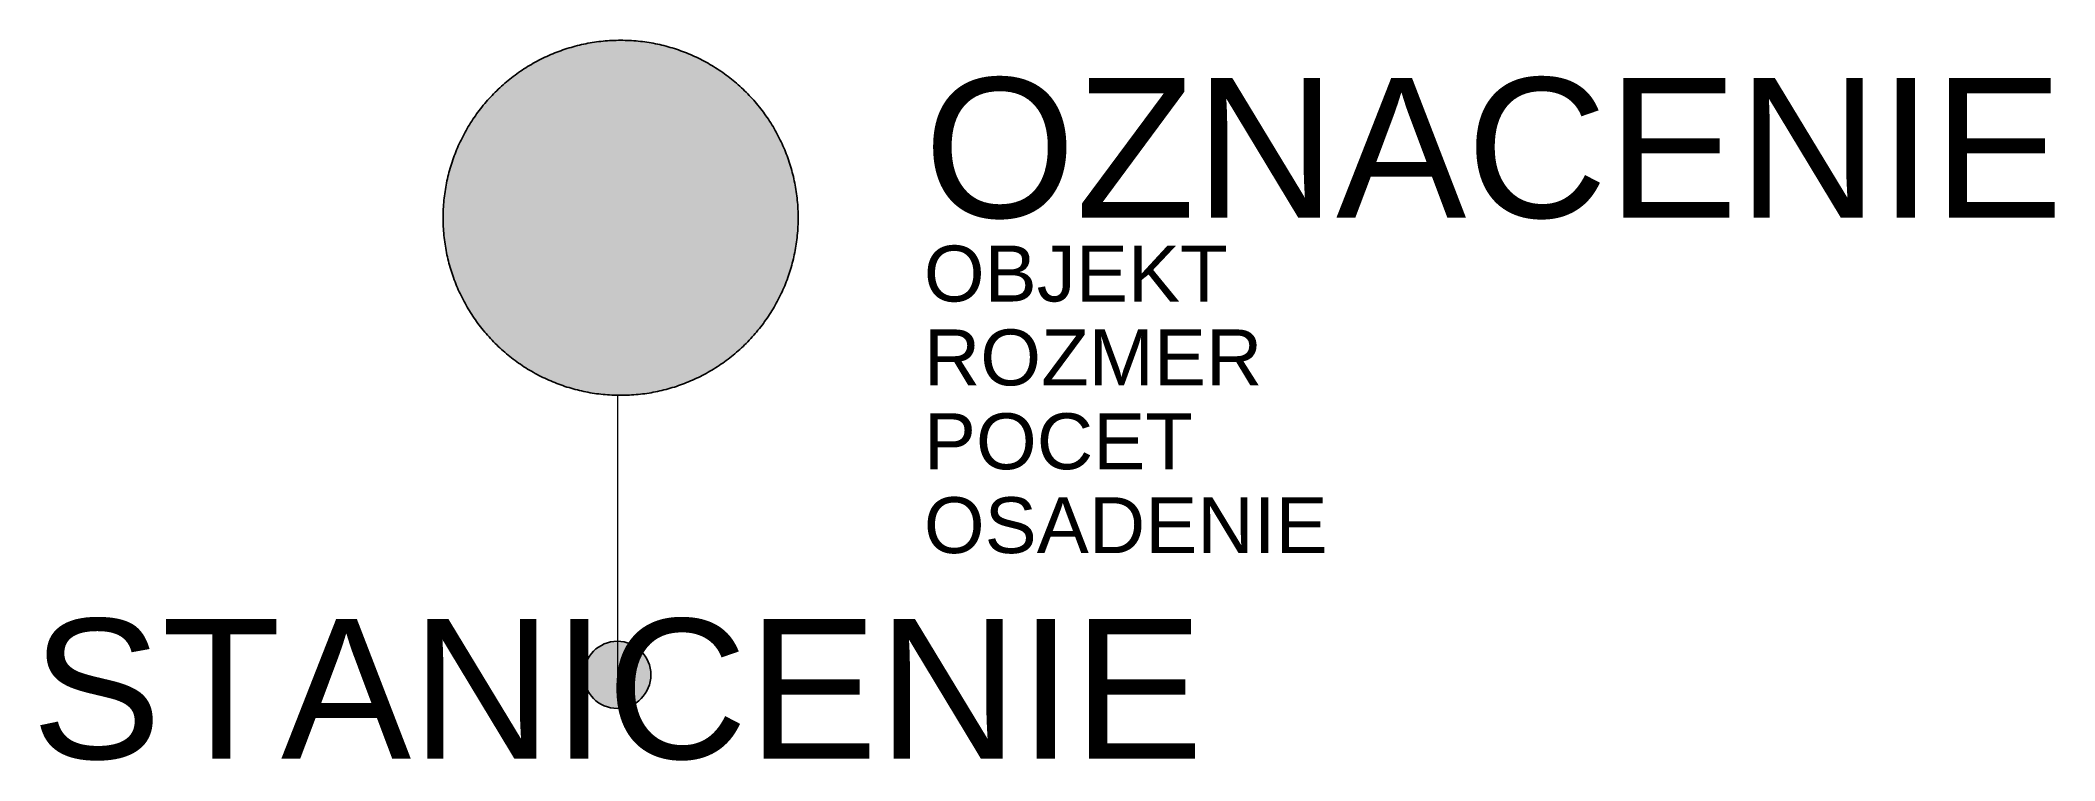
# Model space of a CAD drawing. Header units: metres. Extents: x -10.3 to 25.7, y -1.5 to 11.3.
import ezdxf
from ezdxf.enums import TextEntityAlignment as Align

# ---------------------------------------------------------------- set-up
doc = ezdxf.new("R2010")
doc.units = ezdxf.units.M
doc.layers.get('Defpoints').update_dxf_attribs({"color": 140, "lineweight": 5})
doc.styles.get("Standard").update_dxf_attribs({"font": 'arial.ttf'})

msp = doc.modelspace()

# ---------------------------------------------------------------- hatches: boundary and pattern name
at = {"true_color": 0xf1efea}
msp.add_hatch(color=7, dxfattribs=at).paths.add_polyline_path([(3.234186, 8.174435), (3.233889, 8.213849), (3.233202, 8.253245), (3.231984, 8.292563), (3.230232, 8.331806), (3.228021, 8.371049), (3.225354, 8.410139), (3.222231, 8.449232), (3.218649, 8.488169), (3.214533, 8.527106), (3.209961, 8.565893), (3.204858, 8.604602), (3.199371, 8.643236), (3.19335, 8.681792), (3.186873, 8.720198), (3.17994, 8.758526), (3.172548, 8.796704), (3.1647, 8.834804), (3.156393, 8.872751), (3.14763, 8.910545), (3.138411, 8.948264), (3.128733, 8.985908), (3.118599, 9.023321), (3.107931, 9.060659), (3.096882, 9.097769), (3.085452, 9.134801), (3.073488, 9.171683), (3.061068, 9.208334), (3.048267, 9.24491), (3.034932, 9.281258), (3.021216, 9.317531), (3.007041, 9.353573), (2.992488, 9.389387), (2.977476, 9.425048), (2.962008, 9.460556), (2.946081, 9.495914), (2.929698, 9.530966), (2.912934, 9.565943), (2.895789, 9.600614), (2.878188, 9.635132), (2.860128, 9.669422), (2.841687, 9.703559), (2.82279, 9.737393), (2.803434, 9.771071), (2.783775, 9.804524), (2.763582, 9.837671), (2.743086, 9.870665), (2.722131, 9.903356), (2.700717, 9.935894), (2.678925, 9.968126), (2.656749, 10.00013), (2.63412, 10.031828), (2.611182, 10.063298), (2.587713, 10.09454), (2.563938, 10.125479), (2.539707, 10.156112), (2.51517, 10.186514), (2.490102, 10.216691), (2.464725, 10.246484), (2.43897, 10.276049), (2.412759, 10.305311), (2.386239, 10.334342), (2.359266, 10.362995), (2.331909, 10.391339), (2.304249, 10.419383), (2.27613, 10.447118), (2.247786, 10.474475), (2.219133, 10.501448), (2.190102, 10.527968), (2.16084, 10.554179), (2.131275, 10.579934), (2.101482, 10.605311), (2.071305, 10.630304), (2.040903, 10.654916), (2.01027, 10.679147), (1.979331, 10.702922), (1.948089, 10.726316), (1.916619, 10.749329), (1.884843, 10.771958), (1.852917, 10.794134), (1.820685, 10.815926), (1.788147, 10.83734), (1.755456, 10.858295), (1.722462, 10.878791), (1.689315, 10.898984), (1.655862, 10.918721), (1.622184, 10.937999), (1.58835, 10.956896), (1.554213, 10.975337), (1.519923, 10.993397), (1.485405, 11.010998), (1.450734, 11.028221), (1.415757, 11.044985), (1.380705, 11.06129), (1.345347, 11.077217), (1.309839, 11.092685), (1.274178, 11.107697), (1.238286, 11.122328), (1.202244, 11.136425), (1.166049, 11.150216), (1.129701, 11.163476), (1.093125, 11.176277), (1.056474, 11.188697), (1.019592, 11.200661), (0.98256, 11.212166), (0.945375, 11.223215), (0.908112, 11.233808), (0.870621, 11.243942), (0.833055, 11.25362), (0.795336, 11.262839), (0.757542, 11.27168), (0.719517, 11.279984), (0.681495, 11.287832), (0.643242, 11.295224), (0.604914, 11.30216), (0.566508, 11.308637), (0.528027, 11.31458), (0.489393, 11.320142), (0.450684, 11.32517), (0.411822, 11.329742), (0.37296, 11.333858), (0.334023, 11.337515), (0.29493, 11.340641), (0.255765, 11.343308), (0.216597, 11.345516), (0.177354, 11.347193), (0.137958, 11.348411), (0.098565, 11.349173), (0.059169, 11.349404), (0.019698, 11.349173), (-0.019698, 11.348411), (-0.059019, 11.347193), (-0.098262, 11.345516), (-0.137505, 11.343308), (-0.176595, 11.340641), (-0.215685, 11.337515), (-0.254622, 11.333858), (-0.293562, 11.329742), (-0.332346, 11.32517), (-0.371058, 11.320142), (-0.409689, 11.31458), (-0.448248, 11.308637), (-0.486651, 11.30216), (-0.524982, 11.295224), (-0.563157, 11.287832), (-0.601257, 11.279984), (-0.639204, 11.27168), (-0.677001, 11.262839), (-0.71472, 11.25362), (-0.752361, 11.243942), (-0.789777, 11.233808), (-0.827115, 11.223215), (-0.864222, 11.212166), (-0.901257, 11.200661), (-0.938136, 11.188697), (-0.97479, 11.176277), (-1.011366, 11.163476), (-1.047714, 11.150216), (-1.083984, 11.136425), (-1.120026, 11.122328), (-1.15584, 11.107697), (-1.191501, 11.092685), (-1.227012, 11.077217), (-1.262367, 11.06129), (-1.297497, 11.044985), (-1.332396, 11.028221), (-1.367067, 11.010998), (-1.401585, 10.993397), (-1.435875, 10.975337), (-1.470012, 10.956896), (-1.503846, 10.937999), (-1.537527, 10.918721), (-1.570977, 10.898984), (-1.604124, 10.878791), (-1.637121, 10.858295), (-1.669809, 10.83734), (-1.702347, 10.815926), (-1.734579, 10.794134), (-1.766583, 10.771958), (-1.798284, 10.749329), (-1.829754, 10.726316), (-1.860996, 10.702922), (-1.891932, 10.679147), (-1.922565, 10.654916), (-1.95297, 10.630304), (-1.983144, 10.605311), (-2.012937, 10.579934), (-2.042505, 10.554179), (-2.071764, 10.527968), (-2.100798, 10.501448), (-2.129448, 10.474475), (-2.157795, 10.447118), (-2.185911, 10.419383), (-2.213574, 10.391339), (-2.240928, 10.362995), (-2.267904, 10.334342), (-2.294421, 10.305311), (-2.320635, 10.276049), (-2.34639, 10.246484), (-2.371764, 10.216691), (-2.396757, 10.186514), (-2.421369, 10.156112), (-2.445603, 10.125479), (-2.469375, 10.09454), (-2.492769, 10.063298), (-2.515782, 10.031828), (-2.538414, 10.00013), (-2.560587, 9.968126), (-2.582382, 9.935894), (-2.603793, 9.903356), (-2.624748, 9.870665), (-2.645247, 9.837671), (-2.66544, 9.804524), (-2.685174, 9.771071), (-2.704452, 9.737393), (-2.723352, 9.703559), (-2.74179, 9.669422), (-2.75985, 9.635132), (-2.777454, 9.600614), (-2.794674, 9.565943), (-2.811438, 9.530966), (-2.827746, 9.495914), (-2.84367, 9.460556), (-2.859138, 9.425048), (-2.87415, 9.389387), (-2.888781, 9.353573), (-2.902878, 9.317531), (-2.916669, 9.281258), (-2.929929, 9.24491), (-2.94273, 9.208334), (-2.95515, 9.171683), (-2.967114, 9.134801), (-2.978622, 9.097769), (-2.989671, 9.060659), (-3.000261, 9.023321), (-3.010395, 8.985908), (-3.020073, 8.948264), (-3.029295, 8.910545), (-3.038133, 8.872751), (-3.04644, 8.834804), (-3.054288, 8.796704), (-3.06168, 8.758526), (-3.068613, 8.720198), (-3.07509, 8.681792), (-3.081033, 8.643236), (-3.086595, 8.604602), (-3.091626, 8.565893), (-3.096198, 8.527106), (-3.100311, 8.488169), (-3.103971, 8.449232), (-3.107094, 8.410139), (-3.109761, 8.371049), (-3.111972, 8.331806), (-3.113646, 8.292563), (-3.114867, 8.253245), (-3.115629, 8.213849), (-3.115857, 8.174378), (-3.115629, 8.134982), (-3.114867, 8.095586), (-3.113646, 8.05619), (-3.111972, 8.016947), (-3.109761, 7.977782), (-3.107094, 7.938614), (-3.103971, 7.899524), (-3.100311, 7.860587), (-3.096198, 7.821725), (-3.091626, 7.782863), (-3.086595, 7.744151), (-3.081033, 7.70552), (-3.07509, 7.667039), (-3.068613, 7.628633), (-3.06168, 7.590305), (-3.054288, 7.552052), (-3.04644, 7.514027), (-3.038133, 7.476005), (-3.029295, 7.438208), (-3.020073, 7.400489), (-3.010395, 7.362923), (-3.000261, 7.325432), (-2.989671, 7.288172), (-2.978622, 7.250987), (-2.967114, 7.213952), (-2.95515, 7.177073), (-2.94273, 7.140419), (-2.929929, 7.103843), (-2.916669, 7.067495), (-2.902878, 7.0313), (-2.888781, 6.995258), (-2.87415, 6.959369), (-2.859138, 6.923708), (-2.84367, 6.888197), (-2.827746, 6.852842), (-2.811438, 6.81779), (-2.794674, 6.782813), (-2.777454, 6.748142), (-2.75985, 6.713624), (-2.74179, 6.679334), (-2.723352, 6.645197), (-2.704452, 6.611363), (-2.685174, 6.577682), (-2.66544, 6.544232), (-2.645247, 6.511085), (-2.624748, 6.478088), (-2.603793, 6.4454), (-2.582382, 6.412862), (-2.560587, 6.38063), (-2.538414, 6.348701), (-2.515782, 6.316925), (-2.492769, 6.285455), (-2.469375, 6.254213), (-2.445603, 6.223277), (-2.421369, 6.192644), (-2.396757, 6.162239), (-2.371764, 6.132065), (-2.34639, 6.102272), (-2.320635, 6.072704), (-2.294421, 6.043445), (-2.267904, 6.014411), (-2.240928, 5.985761), (-2.213574, 5.957414), (-2.185911, 5.929298), (-2.157795, 5.901635), (-2.129448, 5.874281), (-2.100798, 5.847305), (-2.071764, 5.820788), (-2.042505, 5.794574), (-2.012937, 5.768819), (-1.983144, 5.743445), (-1.95297, 5.718374), (-1.922565, 5.69384), (-1.891932, 5.669606), (-1.860996, 5.645834), (-1.829754, 5.622362), (-1.798284, 5.599427), (-1.766583, 5.576795), (-1.734579, 5.554622), (-1.702347, 5.532827), (-1.669809, 5.511416), (-1.637121, 5.490461), (-1.604124, 5.469962), (-1.570977, 5.449769), (-1.537527, 5.43011), (-1.503846, 5.410757), (-1.470012, 5.391857), (-1.435875, 5.373419), (-1.401585, 5.355359), (-1.367067, 5.337755), (-1.332396, 5.32061), (-1.297497, 5.303846), (-1.262367, 5.287463), (-1.227012, 5.271539), (-1.191501, 5.256071), (-1.15584, 5.241059), (-1.120026, 5.226503), (-1.083984, 5.212331), (-1.047714, 5.198615), (-1.011366, 5.18528), (-0.97479, 5.172479), (-0.938136, 5.160059), (-0.901257, 5.148095), (-0.864222, 5.136665), (-0.827115, 5.125616), (-0.789777, 5.114948), (-0.752361, 5.104814), (-0.71472, 5.095136), (-0.677001, 5.085914), (-0.639204, 5.077151), (-0.601257, 5.068847), (-0.563157, 5.060999), (-0.524982, 5.053607), (-0.486651, 5.046671), (-0.448248, 5.040194), (-0.409689, 5.034176), (-0.371058, 5.028689), (-0.332346, 5.023583), (-0.293562, 5.019011), (-0.254622, 5.014898), (-0.215685, 5.011316), (-0.176595, 5.00819), (-0.137505, 5.005523), (-0.098262, 5.003315), (-0.059019, 5.001563), (-0.019698, 5.000342), (0.019698, 4.999658), (0.059169, 4.999427), (0.098565, 4.999658), (0.137958, 5.000342), (0.177354, 5.001563), (0.216597, 5.003315), (0.255765, 5.005523), (0.29493, 5.00819), (0.334023, 5.011316), (0.37296, 5.014898), (0.411822, 5.019011), (0.450684, 5.023583), (0.489393, 5.028689), (0.528027, 5.034176), (0.566508, 5.040194), (0.604914, 5.046671), (0.643242, 5.053607), (0.681495, 5.060999), (0.719517, 5.068847), (0.757542, 5.077151), (0.795336, 5.085914), (0.833055, 5.095136), (0.870621, 5.104814), (0.908112, 5.114948), (0.945375, 5.125616), (0.98256, 5.136665), (1.019592, 5.148095), (1.056474, 5.160059), (1.093125, 5.172479), (1.129701, 5.18528), (1.166049, 5.198615), (1.202244, 5.212331), (1.238286, 5.226503), (1.274178, 5.241059), (1.309839, 5.256071), (1.345347, 5.271539), (1.380705, 5.287463), (1.415757, 5.303846), (1.450734, 5.32061), (1.485405, 5.337755), (1.519923, 5.355359), (1.554213, 5.373419), (1.58835, 5.391857), (1.622184, 5.410757), (1.655862, 5.43011), (1.689315, 5.449769), (1.722462, 5.469962), (1.755456, 5.490461), (1.788147, 5.511416), (1.820685, 5.532827), (1.852917, 5.554622), (1.884843, 5.576795), (1.916619, 5.599427), (1.948089, 5.622362), (1.979331, 5.645834), (2.01027, 5.669606), (2.040903, 5.69384), (2.071305, 5.718374), (2.101482, 5.743445), (2.131275, 5.768819), (2.16084, 5.794574), (2.190102, 5.820788), (2.219133, 5.847305), (2.247786, 5.874281), (2.27613, 5.901635), (2.304249, 5.929298), (2.331909, 5.957414), (2.359266, 5.985761), (2.386239, 6.014411), (2.412759, 6.043445), (2.43897, 6.072704), (2.464725, 6.102272), (2.490102, 6.132065), (2.51517, 6.162239), (2.539707, 6.192644), (2.563938, 6.223277), (2.587713, 6.254213), (2.611182, 6.285455), (2.63412, 6.316925), (2.656749, 6.348701), (2.678925, 6.38063), (2.700717, 6.412862), (2.722131, 6.4454), (2.743086, 6.478088), (2.763582, 6.511085), (2.783775, 6.544232), (2.803434, 6.577682), (2.82279, 6.611363), (2.841687, 6.645197), (2.860128, 6.679334), (2.878188, 6.713624), (2.895789, 6.748142), (2.912934, 6.782813), (2.929698, 6.81779), (2.946081, 6.852842), (2.962008, 6.888197), (2.977476, 6.923708), (2.992488, 6.959369), (3.007041, 6.995258), (3.021216, 7.0313), (3.034932, 7.067495), (3.048267, 7.103843), (3.061068, 7.140419), (3.073488, 7.177073), (3.085452, 7.213952), (3.096882, 7.250987), (3.107931, 7.288172), (3.118599, 7.325432), (3.128733, 7.362923), (3.138411, 7.400489), (3.14763, 7.438208), (3.156393, 7.476005), (3.1647, 7.514027), (3.172548, 7.552052), (3.17994, 7.590305), (3.186873, 7.628633), (3.19335, 7.667039), (3.199371, 7.70552), (3.204858, 7.744151), (3.209961, 7.782863), (3.214533, 7.821725), (3.218649, 7.860587), (3.222231, 7.899524), (3.225354, 7.938614), (3.228021, 7.977782), (3.230232, 8.016947), (3.231984, 8.05619), (3.233202, 8.095586), (3.233889, 8.134982), (3.234117, 8.174378)])
at = {"true_color": 0x9b9b9b}
h = msp.add_hatch(color=253, dxfattribs=at)
edge = h.paths.add_edge_path()
edge.add_line((3.075435, 8.174435), (3.075165, 8.211869))
edge.add_line((3.075165, 8.211869), (3.074478, 8.249282))
edge.add_line((3.074478, 8.249282), (3.073335, 8.28662))
edge.add_line((3.073335, 8.28662), (3.071658, 8.323958))
edge.add_line((3.071658, 8.323958), (3.069603, 8.361221))
edge.add_line((3.069603, 8.361221), (3.067086, 8.398406))
edge.add_line((3.067086, 8.398406), (3.064116, 8.435516))
edge.add_line((3.064116, 8.435516), (3.060609, 8.472548))
edge.add_line((3.060609, 8.472548), (3.056724, 8.50943))
edge.add_line((3.056724, 8.50943), (3.05238, 8.546309))
edge.add_line((3.05238, 8.546309), (3.04758, 8.583113))
edge.add_line((3.04758, 8.583113), (3.042321, 8.619767))
edge.add_line((3.042321, 8.619767), (3.036684, 8.656418))
edge.add_line((3.036684, 8.656418), (3.03051, 8.692919))
edge.add_line((3.03051, 8.692919), (3.023958, 8.729267))
edge.add_line((3.023958, 8.729267), (3.016947, 8.765612))
edge.add_line((3.016947, 8.765612), (3.00948, 8.801732))
edge.add_line((3.00948, 8.801732), (3.001554, 8.837852))
edge.add_line((3.001554, 8.837852), (2.99325, 8.873741))
edge.add_line((2.99325, 8.873741), (2.984409, 8.90963))
edge.add_line((2.984409, 8.90963), (2.975265, 8.945294))
edge.add_line((2.975265, 8.945294), (2.96559, 8.980877))
edge.add_line((2.96559, 8.980877), (2.955531, 9.01631))
edge.add_line((2.955531, 9.01631), (2.945016, 9.051593))
edge.add_line((2.945016, 9.051593), (2.934117, 9.086795))
edge.add_line((2.934117, 9.086795), (2.922765, 9.121772))
edge.add_line((2.922765, 9.121772), (2.910954, 9.156671))
edge.add_line((2.910954, 9.156671), (2.898762, 9.19142))
edge.add_line((2.898762, 9.19142), (2.886189, 9.225938))
edge.add_line((2.886189, 9.225938), (2.873157, 9.260381))
edge.add_line((2.873157, 9.260381), (2.859672, 9.294593))
edge.add_line((2.859672, 9.294593), (2.845803, 9.328655))
edge.add_line((2.845803, 9.328655), (2.831553, 9.362564))
edge.add_line((2.831553, 9.362564), (2.816847, 9.396245))
edge.add_line((2.816847, 9.396245), (2.80176, 9.429848))
edge.add_line((2.80176, 9.429848), (2.786214, 9.463148))
edge.add_line((2.786214, 9.463148), (2.770287, 9.49637))
edge.add_line((2.770287, 9.49637), (2.753982, 9.529367))
edge.add_line((2.753982, 9.529367), (2.737218, 9.562133))
edge.add_line((2.737218, 9.562133), (2.720073, 9.594746))
edge.add_line((2.720073, 9.594746), (2.702547, 9.627131))
edge.add_line((2.702547, 9.627131), (2.68464, 9.659288))
edge.add_line((2.68464, 9.659288), (2.666274, 9.691214))
edge.add_line((2.666274, 9.691214), (2.64753, 9.72299))
edge.add_line((2.64753, 9.72299), (2.628405, 9.754538))
edge.add_line((2.628405, 9.754538), (2.608896, 9.785855))
edge.add_line((2.608896, 9.785855), (2.588931, 9.816944))
edge.add_line((2.588931, 9.816944), (2.568663, 9.847805))
edge.add_line((2.568663, 9.847805), (2.547936, 9.878438))
edge.add_line((2.547936, 9.878438), (2.526906, 9.908843))
edge.add_line((2.526906, 9.908843), (2.505417, 9.938942))
edge.add_line((2.505417, 9.938942), (2.483547, 9.968888))
edge.add_line((2.483547, 9.968888), (2.461296, 9.998528))
edge.add_line((2.461296, 9.998528), (2.438742, 10.027943))
edge.add_line((2.438742, 10.027943), (2.415729, 10.057052))
edge.add_line((2.415729, 10.057052), (2.392335, 10.08593))
edge.add_line((2.392335, 10.08593), (2.368638, 10.114583))
edge.add_line((2.368638, 10.114583), (2.344482, 10.142927))
edge.add_line((2.344482, 10.142927), (2.320023, 10.170971))
edge.add_line((2.320023, 10.170971), (2.295105, 10.198784))
edge.add_line((2.295105, 10.198784), (2.269884, 10.226366))
edge.add_line((2.269884, 10.226366), (2.244279, 10.25357))
edge.add_line((2.244279, 10.25357), (2.218296, 10.280546))
edge.add_line((2.218296, 10.280546), (2.192007, 10.307216))
edge.add_line((2.192007, 10.307216), (2.165337, 10.333505))
edge.add_line((2.165337, 10.333505), (2.138361, 10.359488))
edge.add_line((2.138361, 10.359488), (2.111157, 10.385093))
edge.add_line((2.111157, 10.385093), (2.083575, 10.410314))
edge.add_line((2.083575, 10.410314), (2.055762, 10.435154))
edge.add_line((2.055762, 10.435154), (2.027718, 10.459691))
edge.add_line((2.027718, 10.459691), (1.999374, 10.483772))
edge.add_line((1.999374, 10.483772), (1.970721, 10.507544))
edge.add_line((1.970721, 10.507544), (1.941843, 10.530938))
edge.add_line((1.941843, 10.530938), (1.912734, 10.553951))
edge.add_line((1.912734, 10.553951), (1.883319, 10.576505))
edge.add_line((1.883319, 10.576505), (1.853679, 10.598756))
edge.add_line((1.853679, 10.598756), (1.823733, 10.620626))
edge.add_line((1.823733, 10.620626), (1.793634, 10.642115))
edge.add_line((1.793634, 10.642115), (1.763229, 10.663145))
edge.add_line((1.763229, 10.663145), (1.732596, 10.683872))
edge.add_line((1.732596, 10.683872), (1.701735, 10.70414))
edge.add_line((1.701735, 10.70414), (1.670646, 10.724105))
edge.add_line((1.670646, 10.724105), (1.639329, 10.743614))
edge.add_line((1.639329, 10.743614), (1.607781, 10.762739))
edge.add_line((1.607781, 10.762739), (1.576005, 10.781483))
edge.add_line((1.576005, 10.781483), (1.544079, 10.799849))
edge.add_line((1.544079, 10.799849), (1.511844, 10.817756))
edge.add_line((1.511844, 10.817756), (1.479459, 10.835282))
edge.add_line((1.479459, 10.835282), (1.446924, 10.852427))
edge.add_line((1.446924, 10.852427), (1.41408, 10.869191))
edge.add_line((1.41408, 10.869191), (1.381161, 10.885496))
edge.add_line((1.381161, 10.885496), (1.347939, 10.901423))
edge.add_line((1.347939, 10.901423), (1.314639, 10.916969))
edge.add_line((1.314639, 10.916969), (1.281036, 10.932056))
edge.add_line((1.281036, 10.932056), (1.247355, 10.946762))
edge.add_line((1.247355, 10.946762), (1.213446, 10.961012))
edge.add_line((1.213446, 10.961012), (1.179384, 10.974881))
edge.add_line((1.179384, 10.974881), (1.145094, 10.988366))
edge.add_line((1.145094, 10.988366), (1.110729, 11.001398))
edge.add_line((1.110729, 11.001398), (1.076133, 11.014046))
edge.add_line((1.076133, 11.014046), (1.041462, 11.026238))
edge.add_line((1.041462, 11.026238), (1.006563, 11.037974))
edge.add_line((1.006563, 11.037974), (0.971586, 11.049326))
edge.add_line((0.971586, 11.049326), (0.936384, 11.0603))
edge.add_line((0.936384, 11.0603), (0.901101, 11.07074))
edge.add_line((0.901101, 11.07074), (0.865668, 11.080799))
edge.add_line((0.865668, 11.080799), (0.830085, 11.090474))
edge.add_line((0.830085, 11.090474), (0.794346, 11.099696))
edge.add_line((0.794346, 11.099696), (0.758532, 11.108459))
edge.add_line((0.758532, 11.108459), (0.722565, 11.116763))
edge.add_line((0.722565, 11.116763), (0.686523, 11.124689))
edge.add_line((0.686523, 11.124689), (0.650328, 11.132156))
edge.add_line((0.650328, 11.132156), (0.614058, 11.139167))
edge.add_line((0.614058, 11.139167), (0.577632, 11.145797))
edge.add_line((0.577632, 11.145797), (0.541134, 11.151893))
edge.add_line((0.541134, 11.151893), (0.504558, 11.157608))
edge.add_line((0.504558, 11.157608), (0.467904, 11.162864))
edge.add_line((0.467904, 11.162864), (0.4311, 11.167667))
edge.add_line((0.4311, 11.167667), (0.394221, 11.172008))
edge.add_line((0.394221, 11.172008), (0.357264, 11.175896))
edge.add_line((0.357264, 11.175896), (0.320229, 11.179325))
edge.add_line((0.320229, 11.179325), (0.283119, 11.182295))
edge.add_line((0.283119, 11.182295), (0.245934, 11.184887))
edge.add_line((0.245934, 11.184887), (0.208749, 11.186945))
edge.add_line((0.208749, 11.186945), (0.171411, 11.188544))
edge.add_line((0.171411, 11.188544), (0.134073, 11.189687))
edge.add_line((0.134073, 11.189687), (0.09666, 11.190449))
edge.add_line((0.09666, 11.190449), (0.059169, 11.190677))
edge.add_line((0.059169, 11.190677), (0.021678, 11.190449))
edge.add_line((0.021678, 11.190449), (-0.015735, 11.189687))
edge.add_line((-0.015735, 11.189687), (-0.053073, 11.188544))
edge.add_line((-0.053073, 11.188544), (-0.090411, 11.186945))
edge.add_line((-0.090411, 11.186945), (-0.127674, 11.184887))
edge.add_line((-0.127674, 11.184887), (-0.164859, 11.182295))
edge.add_line((-0.164859, 11.182295), (-0.201969, 11.179325))
edge.add_line((-0.201969, 11.179325), (-0.239001, 11.175896))
edge.add_line((-0.239001, 11.175896), (-0.275883, 11.172008))
edge.add_line((-0.275883, 11.172008), (-0.312765, 11.167667))
edge.add_line((-0.312765, 11.167667), (-0.349569, 11.162864))
edge.add_line((-0.349569, 11.162864), (-0.38622, 11.157608))
edge.add_line((-0.38622, 11.157608), (-0.422874, 11.151893))
edge.add_line((-0.422874, 11.151893), (-0.459372, 11.145797))
edge.add_line((-0.459372, 11.145797), (-0.49572, 11.139167))
edge.add_line((-0.49572, 11.139167), (-0.532068, 11.132156))
edge.add_line((-0.532068, 11.132156), (-0.568185, 11.124689))
edge.add_line((-0.568185, 11.124689), (-0.604305, 11.116763))
edge.add_line((-0.604305, 11.116763), (-0.640194, 11.108459))
edge.add_line((-0.640194, 11.108459), (-0.676086, 11.099696))
edge.add_line((-0.676086, 11.099696), (-0.711747, 11.090474))
edge.add_line((-0.711747, 11.090474), (-0.747333, 11.080799))
edge.add_line((-0.747333, 11.080799), (-0.782766, 11.07074))
edge.add_line((-0.782766, 11.07074), (-0.818046, 11.0603))
edge.add_line((-0.818046, 11.0603), (-0.853251, 11.049326))
edge.add_line((-0.853251, 11.049326), (-0.888225, 11.037974))
edge.add_line((-0.888225, 11.037974), (-0.923127, 11.026238))
edge.add_line((-0.923127, 11.026238), (-0.957873, 11.014046))
edge.add_line((-0.957873, 11.014046), (-0.992391, 11.001398))
edge.add_line((-0.992391, 11.001398), (-1.026834, 10.988366))
edge.add_line((-1.026834, 10.988366), (-1.061049, 10.974881))
edge.add_line((-1.061049, 10.974881), (-1.095108, 10.961012))
edge.add_line((-1.095108, 10.961012), (-1.129017, 10.946762))
edge.add_line((-1.129017, 10.946762), (-1.162698, 10.932056))
edge.add_line((-1.162698, 10.932056), (-1.196304, 10.916969))
edge.add_line((-1.196304, 10.916969), (-1.229601, 10.901423))
edge.add_line((-1.229601, 10.901423), (-1.262826, 10.885496))
edge.add_line((-1.262826, 10.885496), (-1.29582, 10.869191))
edge.add_line((-1.29582, 10.869191), (-1.328586, 10.852427))
edge.add_line((-1.328586, 10.852427), (-1.361199, 10.835282))
edge.add_line((-1.361199, 10.835282), (-1.393584, 10.817756))
edge.add_line((-1.393584, 10.817756), (-1.425741, 10.799849))
edge.add_line((-1.425741, 10.799849), (-1.45767, 10.781483))
edge.add_line((-1.45767, 10.781483), (-1.489443, 10.762739))
edge.add_line((-1.489443, 10.762739), (-1.520991, 10.743614))
edge.add_line((-1.520991, 10.743614), (-1.552308, 10.724105))
edge.add_line((-1.552308, 10.724105), (-1.5834, 10.70414))
edge.add_line((-1.5834, 10.70414), (-1.614261, 10.683872))
edge.add_line((-1.614261, 10.683872), (-1.644891, 10.663145))
edge.add_line((-1.644891, 10.663145), (-1.675296, 10.642115))
edge.add_line((-1.675296, 10.642115), (-1.705395, 10.620626))
edge.add_line((-1.705395, 10.620626), (-1.735341, 10.598756))
edge.add_line((-1.735341, 10.598756), (-1.764984, 10.576505))
edge.add_line((-1.764984, 10.576505), (-1.794396, 10.553951))
edge.add_line((-1.794396, 10.553951), (-1.823505, 10.530938))
edge.add_line((-1.823505, 10.530938), (-1.852386, 10.507544))
edge.add_line((-1.852386, 10.507544), (-1.881036, 10.483772))
edge.add_line((-1.881036, 10.483772), (-1.909383, 10.459691))
edge.add_line((-1.909383, 10.459691), (-1.937424, 10.435154))
edge.add_line((-1.937424, 10.435154), (-1.965237, 10.410314))
edge.add_line((-1.965237, 10.410314), (-1.992822, 10.385093))
edge.add_line((-1.992822, 10.385093), (-2.020026, 10.359488))
edge.add_line((-2.020026, 10.359488), (-2.046999, 10.333505))
edge.add_line((-2.046999, 10.333505), (-2.073669, 10.307216))
edge.add_line((-2.073669, 10.307216), (-2.099958, 10.280546))
edge.add_line((-2.099958, 10.280546), (-2.125944, 10.25357))
edge.add_line((-2.125944, 10.25357), (-2.151546, 10.226366))
edge.add_line((-2.151546, 10.226366), (-2.176767, 10.198784))
edge.add_line((-2.176767, 10.198784), (-2.20161, 10.170971))
edge.add_line((-2.20161, 10.170971), (-2.226147, 10.142927))
edge.add_line((-2.226147, 10.142927), (-2.250225, 10.114583))
edge.add_line((-2.250225, 10.114583), (-2.274, 10.08593))
edge.add_line((-2.274, 10.08593), (-2.297394, 10.057052))
edge.add_line((-2.297394, 10.057052), (-2.320404, 10.027943))
edge.add_line((-2.320404, 10.027943), (-2.342961, 9.998528))
edge.add_line((-2.342961, 9.998528), (-2.365212, 9.968888))
edge.add_line((-2.365212, 9.968888), (-2.387079, 9.938942))
edge.add_line((-2.387079, 9.938942), (-2.408568, 9.908843))
edge.add_line((-2.408568, 9.908843), (-2.429601, 9.878438))
edge.add_line((-2.429601, 9.878438), (-2.450325, 9.847805))
edge.add_line((-2.450325, 9.847805), (-2.470596, 9.816944))
edge.add_line((-2.470596, 9.816944), (-2.490561, 9.785855))
edge.add_line((-2.490561, 9.785855), (-2.510067, 9.754538))
edge.add_line((-2.510067, 9.754538), (-2.529192, 9.72299))
edge.add_line((-2.529192, 9.72299), (-2.547939, 9.691214))
edge.add_line((-2.547939, 9.691214), (-2.566302, 9.659288))
edge.add_line((-2.566302, 9.659288), (-2.584209, 9.627131))
edge.add_line((-2.584209, 9.627131), (-2.601735, 9.594746))
edge.add_line((-2.601735, 9.594746), (-2.61888, 9.562133))
edge.add_line((-2.61888, 9.562133), (-2.635644, 9.529367))
edge.add_line((-2.635644, 9.529367), (-2.651952, 9.49637))
edge.add_line((-2.651952, 9.49637), (-2.667876, 9.463148))
edge.add_line((-2.667876, 9.463148), (-2.683422, 9.429848))
edge.add_line((-2.683422, 9.429848), (-2.698509, 9.396245))
edge.add_line((-2.698509, 9.396245), (-2.713215, 9.362564))
edge.add_line((-2.713215, 9.362564), (-2.727465, 9.328655))
edge.add_line((-2.727465, 9.328655), (-2.741334, 9.294593))
edge.add_line((-2.741334, 9.294593), (-2.754822, 9.260381))
edge.add_line((-2.754822, 9.260381), (-2.767851, 9.225938))
edge.add_line((-2.767851, 9.225938), (-2.780502, 9.19142))
edge.add_line((-2.780502, 9.19142), (-2.792694, 9.156671))
edge.add_line((-2.792694, 9.156671), (-2.804427, 9.121772))
edge.add_line((-2.804427, 9.121772), (-2.815782, 9.086795))
edge.add_line((-2.815782, 9.086795), (-2.826753, 9.051593))
edge.add_line((-2.826753, 9.051593), (-2.837193, 9.01631))
edge.add_line((-2.837193, 9.01631), (-2.847252, 8.980877))
edge.add_line((-2.847252, 8.980877), (-2.85693, 8.945294))
edge.add_line((-2.85693, 8.945294), (-2.866149, 8.90963))
edge.add_line((-2.866149, 8.90963), (-2.874912, 8.873741))
edge.add_line((-2.874912, 8.873741), (-2.883219, 8.837852))
edge.add_line((-2.883219, 8.837852), (-2.891142, 8.801732))
edge.add_line((-2.891142, 8.801732), (-2.898612, 8.765612))
edge.add_line((-2.898612, 8.765612), (-2.90562, 8.729267))
edge.add_line((-2.90562, 8.729267), (-2.91225, 8.692919))
edge.add_line((-2.91225, 8.692919), (-2.918346, 8.656418))
edge.add_line((-2.918346, 8.656418), (-2.924061, 8.619767))
edge.add_line((-2.924061, 8.619767), (-2.92932, 8.583113))
edge.add_line((-2.92932, 8.583113), (-2.93412, 8.546309))
edge.add_line((-2.93412, 8.546309), (-2.938464, 8.50943))
edge.add_line((-2.938464, 8.50943), (-2.942349, 8.472548))
edge.add_line((-2.942349, 8.472548), (-2.945778, 8.435516))
edge.add_line((-2.945778, 8.435516), (-2.948751, 8.398406))
edge.add_line((-2.948751, 8.398406), (-2.95134, 8.361221))
edge.add_line((-2.95134, 8.361221), (-2.953398, 8.323958))
edge.add_line((-2.953398, 8.323958), (-2.955, 8.28662))
edge.add_line((-2.955, 8.28662), (-2.956143, 8.249282))
edge.add_line((-2.956143, 8.249282), (-2.956905, 8.211869))
edge.add_line((-2.956905, 8.211869), (-2.957133, 8.174378))
edge.add_line((-2.957133, 8.174378), (-2.956905, 8.136887))
edge.add_line((-2.956905, 8.136887), (-2.956143, 8.099474))
edge.add_line((-2.956143, 8.099474), (-2.955, 8.062136))
edge.add_line((-2.955, 8.062136), (-2.953398, 8.024798))
edge.add_line((-2.953398, 8.024798), (-2.95134, 7.98761))
edge.add_line((-2.95134, 7.98761), (-2.948751, 7.950425))
edge.add_line((-2.948751, 7.950425), (-2.945778, 7.913315))
edge.add_line((-2.945778, 7.913315), (-2.942349, 7.876283))
edge.add_line((-2.942349, 7.876283), (-2.938464, 7.839326))
edge.add_line((-2.938464, 7.839326), (-2.93412, 7.802444))
edge.add_line((-2.93412, 7.802444), (-2.92932, 7.76564))
edge.add_line((-2.92932, 7.76564), (-2.924061, 7.728989))
edge.add_line((-2.924061, 7.728989), (-2.918346, 7.692413))
edge.add_line((-2.918346, 7.692413), (-2.91225, 7.655912))
edge.add_line((-2.91225, 7.655912), (-2.90562, 7.619489))
edge.add_line((-2.90562, 7.619489), (-2.898612, 7.583219))
edge.add_line((-2.898612, 7.583219), (-2.891142, 7.547024))
edge.add_line((-2.891142, 7.547024), (-2.883219, 7.510979))
edge.add_line((-2.883219, 7.510979), (-2.874912, 7.475015))
edge.add_line((-2.874912, 7.475015), (-2.866149, 7.439201))
edge.add_line((-2.866149, 7.439201), (-2.85693, 7.403462))
edge.add_line((-2.85693, 7.403462), (-2.847252, 7.367876))
edge.add_line((-2.847252, 7.367876), (-2.837193, 7.332443))
edge.add_line((-2.837193, 7.332443), (-2.826753, 7.297163))
edge.add_line((-2.826753, 7.297163), (-2.815782, 7.261958))
edge.add_line((-2.815782, 7.261958), (-2.804427, 7.226984))
edge.add_line((-2.804427, 7.226984), (-2.792694, 7.192082))
edge.add_line((-2.792694, 7.192082), (-2.780502, 7.157411))
edge.add_line((-2.780502, 7.157411), (-2.767851, 7.122818))
edge.add_line((-2.767851, 7.122818), (-2.754822, 7.08845))
edge.add_line((-2.754822, 7.08845), (-2.741334, 7.05416))
edge.add_line((-2.741334, 7.05416), (-2.727465, 7.020101))
edge.add_line((-2.727465, 7.020101), (-2.713215, 6.986192))
edge.add_line((-2.713215, 6.986192), (-2.698509, 6.952511))
edge.add_line((-2.698509, 6.952511), (-2.683422, 6.918905))
edge.add_line((-2.683422, 6.918905), (-2.667876, 6.885608))
edge.add_line((-2.667876, 6.885608), (-2.651952, 6.852383))
edge.add_line((-2.651952, 6.852383), (-2.635644, 6.819464))
edge.add_line((-2.635644, 6.819464), (-2.61888, 6.786623))
edge.add_line((-2.61888, 6.786623), (-2.601735, 6.754085))
edge.add_line((-2.601735, 6.754085), (-2.584209, 6.7217))
edge.add_line((-2.584209, 6.7217), (-2.566302, 6.689468))
edge.add_line((-2.566302, 6.689468), (-2.547939, 6.657539))
edge.add_line((-2.547939, 6.657539), (-2.529192, 6.625766))
edge.add_line((-2.529192, 6.625766), (-2.510067, 6.594218))
edge.add_line((-2.510067, 6.594218), (-2.490561, 6.562901))
edge.add_line((-2.490561, 6.562901), (-2.470596, 6.531809))
edge.add_line((-2.470596, 6.531809), (-2.450325, 6.500948))
edge.add_line((-2.450325, 6.500948), (-2.429601, 6.470318))
edge.add_line((-2.429601, 6.470318), (-2.408568, 6.439913))
edge.add_line((-2.408568, 6.439913), (-2.387079, 6.409814))
edge.add_line((-2.387079, 6.409814), (-2.365212, 6.379868))
edge.add_line((-2.365212, 6.379868), (-2.342961, 6.350225))
edge.add_line((-2.342961, 6.350225), (-2.320404, 6.320813))
edge.add_line((-2.320404, 6.320813), (-2.297394, 6.291704))
edge.add_line((-2.297394, 6.291704), (-2.274, 6.262823))
edge.add_line((-2.274, 6.262823), (-2.250225, 6.234173))
edge.add_line((-2.250225, 6.234173), (-2.226147, 6.205826))
edge.add_line((-2.226147, 6.205826), (-2.20161, 6.177785))
edge.add_line((-2.20161, 6.177785), (-2.176767, 6.149972))
edge.add_line((-2.176767, 6.149972), (-2.151546, 6.122387))
edge.add_line((-2.151546, 6.122387), (-2.125944, 6.095183))
edge.add_line((-2.125944, 6.095183), (-2.099958, 6.06821))
edge.add_line((-2.099958, 6.06821), (-2.073669, 6.04154))
edge.add_line((-2.073669, 6.04154), (-2.046999, 6.015251))
edge.add_line((-2.046999, 6.015251), (-2.020026, 5.989265))
edge.add_line((-2.020026, 5.989265), (-1.992822, 5.963663))
edge.add_line((-1.992822, 5.963663), (-1.965237, 5.938442))
edge.add_line((-1.965237, 5.938442), (-1.937424, 5.913524))
edge.add_line((-1.937424, 5.913524), (-1.909383, 5.889062))
edge.add_line((-1.909383, 5.889062), (-1.881036, 5.864909))
edge.add_line((-1.881036, 5.864909), (-1.852386, 5.841209))
edge.add_line((-1.852386, 5.841209), (-1.823505, 5.817815))
edge.add_line((-1.823505, 5.817815), (-1.794396, 5.794805))
edge.add_line((-1.794396, 5.794805), (-1.764984, 5.772248))
edge.add_line((-1.764984, 5.772248), (-1.735341, 5.749997))
edge.add_line((-1.735341, 5.749997), (-1.705395, 5.72813))
edge.add_line((-1.705395, 5.72813), (-1.675296, 5.706641))
edge.add_line((-1.675296, 5.706641), (-1.644891, 5.685608))
edge.add_line((-1.644891, 5.685608), (-1.614261, 5.664884))
edge.add_line((-1.614261, 5.664884), (-1.5834, 5.644613))
edge.add_line((-1.5834, 5.644613), (-1.552308, 5.624648))
edge.add_line((-1.552308, 5.624648), (-1.520991, 5.605142))
edge.add_line((-1.520991, 5.605142), (-1.489443, 5.586017))
edge.add_line((-1.489443, 5.586017), (-1.45767, 5.56727))
edge.add_line((-1.45767, 5.56727), (-1.425741, 5.548907))
edge.add_line((-1.425741, 5.548907), (-1.393584, 5.531))
edge.add_line((-1.393584, 5.531), (-1.361199, 5.513474))
edge.add_line((-1.361199, 5.513474), (-1.328586, 5.496329))
edge.add_line((-1.328586, 5.496329), (-1.29582, 5.479565))
edge.add_line((-1.29582, 5.479565), (-1.262826, 5.463257))
edge.add_line((-1.262826, 5.463257), (-1.229601, 5.447333))
edge.add_line((-1.229601, 5.447333), (-1.196304, 5.431787))
edge.add_line((-1.196304, 5.431787), (-1.162698, 5.4167))
edge.add_line((-1.162698, 5.4167), (-1.129017, 5.401994))
edge.add_line((-1.129017, 5.401994), (-1.095108, 5.387744))
edge.add_line((-1.095108, 5.387744), (-1.061049, 5.373875))
edge.add_line((-1.061049, 5.373875), (-1.026834, 5.360387))
edge.add_line((-1.026834, 5.360387), (-0.992391, 5.347358))
edge.add_line((-0.992391, 5.347358), (-0.957873, 5.334785))
edge.add_line((-0.957873, 5.334785), (-0.923127, 5.322593))
edge.add_line((-0.923127, 5.322593), (-0.888225, 5.310782))
edge.add_line((-0.888225, 5.310782), (-0.853251, 5.299427))
edge.add_line((-0.853251, 5.299427), (-0.818046, 5.288531))
edge.add_line((-0.818046, 5.288531), (-0.782766, 5.278016))
edge.add_line((-0.782766, 5.278016), (-0.747333, 5.267957))
edge.add_line((-0.747333, 5.267957), (-0.711747, 5.258279))
edge.add_line((-0.711747, 5.258279), (-0.676086, 5.249135))
edge.add_line((-0.676086, 5.249135), (-0.640194, 5.240297))
edge.add_line((-0.640194, 5.240297), (-0.604305, 5.23199))
edge.add_line((-0.604305, 5.23199), (-0.568185, 5.224067))
edge.add_line((-0.568185, 5.224067), (-0.532068, 5.216597))
edge.add_line((-0.532068, 5.216597), (-0.49572, 5.209589))
edge.add_line((-0.49572, 5.209589), (-0.459372, 5.203034))
edge.add_line((-0.459372, 5.203034), (-0.422874, 5.196863))
edge.add_line((-0.422874, 5.196863), (-0.38622, 5.191223))
edge.add_line((-0.38622, 5.191223), (-0.349569, 5.185967))
edge.add_line((-0.349569, 5.185967), (-0.312765, 5.181164))
edge.add_line((-0.312765, 5.181164), (-0.275883, 5.176823))
edge.add_line((-0.275883, 5.176823), (-0.239001, 5.172935))
edge.add_line((-0.239001, 5.172935), (-0.201969, 5.169431))
edge.add_line((-0.201969, 5.169431), (-0.164859, 5.166458))
edge.add_line((-0.164859, 5.166458), (-0.127674, 5.163944))
edge.add_line((-0.127674, 5.163944), (-0.090411, 5.161886))
edge.add_line((-0.090411, 5.161886), (-0.053073, 5.160209))
edge.add_line((-0.053073, 5.160209), (-0.015735, 5.159066))
edge.add_line((-0.015735, 5.159066), (0.021678, 5.158382))
edge.add_line((0.021678, 5.158382), (0.059169, 5.158154))
edge.add_line((0.059169, 5.158154), (0.09666, 5.158382))
edge.add_line((0.09666, 5.158382), (0.134073, 5.159066))
edge.add_line((0.134073, 5.159066), (0.171411, 5.160209))
edge.add_line((0.171411, 5.160209), (0.208749, 5.161886))
edge.add_line((0.208749, 5.161886), (0.245934, 5.163944))
edge.add_line((0.245934, 5.163944), (0.283119, 5.166458))
edge.add_line((0.283119, 5.166458), (0.320229, 5.169431))
edge.add_line((0.320229, 5.169431), (0.357264, 5.172935))
edge.add_line((0.357264, 5.172935), (0.394221, 5.176823))
edge.add_line((0.394221, 5.176823), (0.4311, 5.181164))
edge.add_line((0.4311, 5.181164), (0.467904, 5.185967))
edge.add_line((0.467904, 5.185967), (0.504558, 5.191223))
edge.add_line((0.504558, 5.191223), (0.541134, 5.196863))
edge.add_line((0.541134, 5.196863), (0.577632, 5.203034))
edge.add_line((0.577632, 5.203034), (0.614058, 5.209589))
edge.add_line((0.614058, 5.209589), (0.650328, 5.216597))
edge.add_line((0.650328, 5.216597), (0.686523, 5.224067))
edge.add_line((0.686523, 5.224067), (0.722565, 5.23199))
edge.add_line((0.722565, 5.23199), (0.758532, 5.240297))
edge.add_line((0.758532, 5.240297), (0.794346, 5.249135))
edge.add_line((0.794346, 5.249135), (0.830085, 5.258279))
edge.add_line((0.830085, 5.258279), (0.865668, 5.267957))
edge.add_line((0.865668, 5.267957), (0.901101, 5.278016))
edge.add_line((0.901101, 5.278016), (0.936384, 5.288531))
edge.add_line((0.936384, 5.288531), (0.971586, 5.299427))
edge.add_line((0.971586, 5.299427), (1.006563, 5.310782))
edge.add_line((1.006563, 5.310782), (1.041462, 5.322593))
edge.add_line((1.041462, 5.322593), (1.076133, 5.334785))
edge.add_line((1.076133, 5.334785), (1.110729, 5.347358))
edge.add_line((1.110729, 5.347358), (1.145094, 5.360387))
edge.add_line((1.145094, 5.360387), (1.179384, 5.373875))
edge.add_line((1.179384, 5.373875), (1.213446, 5.387744))
edge.add_line((1.213446, 5.387744), (1.247355, 5.401994))
edge.add_line((1.247355, 5.401994), (1.281036, 5.4167))
edge.add_line((1.281036, 5.4167), (1.314639, 5.431787))
edge.add_line((1.314639, 5.431787), (1.347939, 5.447333))
edge.add_line((1.347939, 5.447333), (1.381161, 5.463257))
edge.add_line((1.381161, 5.463257), (1.41408, 5.479565))
edge.add_line((1.41408, 5.479565), (1.446924, 5.496329))
edge.add_line((1.446924, 5.496329), (1.479459, 5.513474))
edge.add_line((1.479459, 5.513474), (1.511844, 5.531))
edge.add_line((1.511844, 5.531), (1.544079, 5.548907))
edge.add_line((1.544079, 5.548907), (1.576005, 5.56727))
edge.add_line((1.576005, 5.56727), (1.607781, 5.586017))
edge.add_line((1.607781, 5.586017), (1.639329, 5.605142))
edge.add_line((1.639329, 5.605142), (1.670646, 5.624648))
edge.add_line((1.670646, 5.624648), (1.701735, 5.644613))
edge.add_line((1.701735, 5.644613), (1.732596, 5.664884))
edge.add_line((1.732596, 5.664884), (1.763229, 5.685608))
edge.add_line((1.763229, 5.685608), (1.793634, 5.706641))
edge.add_line((1.793634, 5.706641), (1.823733, 5.72813))
edge.add_line((1.823733, 5.72813), (1.853679, 5.749997))
edge.add_line((1.853679, 5.749997), (1.883319, 5.772248))
edge.add_line((1.883319, 5.772248), (1.912734, 5.794805))
edge.add_line((1.912734, 5.794805), (1.941843, 5.817815))
edge.add_line((1.941843, 5.817815), (1.970721, 5.841209))
edge.add_line((1.970721, 5.841209), (1.999374, 5.864909))
edge.add_line((1.999374, 5.864909), (2.027718, 5.889062))
edge.add_line((2.027718, 5.889062), (2.055762, 5.913524))
edge.add_line((2.055762, 5.913524), (2.083575, 5.938442))
edge.add_line((2.083575, 5.938442), (2.111157, 5.963663))
edge.add_line((2.111157, 5.963663), (2.138361, 5.989265))
edge.add_line((2.138361, 5.989265), (2.165337, 6.015251))
edge.add_line((2.165337, 6.015251), (2.192007, 6.04154))
edge.add_line((2.192007, 6.04154), (2.218296, 6.06821))
edge.add_line((2.218296, 6.06821), (2.244279, 6.095183))
edge.add_line((2.244279, 6.095183), (2.269884, 6.122387))
edge.add_line((2.269884, 6.122387), (2.295105, 6.149972))
edge.add_line((2.295105, 6.149972), (2.320023, 6.177785))
edge.add_line((2.320023, 6.177785), (2.344482, 6.205826))
edge.add_line((2.344482, 6.205826), (2.368638, 6.234173))
edge.add_line((2.368638, 6.234173), (2.392335, 6.262823))
edge.add_line((2.392335, 6.262823), (2.415729, 6.291704))
edge.add_line((2.415729, 6.291704), (2.438742, 6.320813))
edge.add_line((2.438742, 6.320813), (2.461296, 6.350225))
edge.add_line((2.461296, 6.350225), (2.483547, 6.379868))
edge.add_line((2.483547, 6.379868), (2.505417, 6.409814))
edge.add_line((2.505417, 6.409814), (2.526906, 6.439913))
edge.add_line((2.526906, 6.439913), (2.547936, 6.470318))
edge.add_line((2.547936, 6.470318), (2.568663, 6.500948))
edge.add_line((2.568663, 6.500948), (2.588931, 6.531809))
edge.add_line((2.588931, 6.531809), (2.608896, 6.562901))
edge.add_line((2.608896, 6.562901), (2.628405, 6.594218))
edge.add_line((2.628405, 6.594218), (2.64753, 6.625766))
edge.add_line((2.64753, 6.625766), (2.666274, 6.657539))
edge.add_line((2.666274, 6.657539), (2.68464, 6.689468))
edge.add_line((2.68464, 6.689468), (2.702547, 6.7217))
edge.add_line((2.702547, 6.7217), (2.720073, 6.754085))
edge.add_line((2.720073, 6.754085), (2.737218, 6.786623))
edge.add_line((2.737218, 6.786623), (2.753982, 6.819464))
edge.add_line((2.753982, 6.819464), (2.770287, 6.852383))
edge.add_line((2.770287, 6.852383), (2.786214, 6.885608))
edge.add_line((2.786214, 6.885608), (2.80176, 6.918905))
edge.add_line((2.80176, 6.918905), (2.816847, 6.952511))
edge.add_line((2.816847, 6.952511), (2.831553, 6.986192))
edge.add_line((2.831553, 6.986192), (2.845803, 7.020101))
edge.add_line((2.845803, 7.020101), (2.859672, 7.05416))
edge.add_line((2.859672, 7.05416), (2.873157, 7.08845))
edge.add_line((2.873157, 7.08845), (2.886189, 7.122818))
edge.add_line((2.886189, 7.122818), (2.898762, 7.157411))
edge.add_line((2.898762, 7.157411), (2.910954, 7.192082))
edge.add_line((2.910954, 7.192082), (2.922765, 7.226984))
edge.add_line((2.922765, 7.226984), (2.934117, 7.261958))
edge.add_line((2.934117, 7.261958), (2.945016, 7.297163))
edge.add_line((2.945016, 7.297163), (2.955531, 7.332443))
edge.add_line((2.955531, 7.332443), (2.96559, 7.367876))
edge.add_line((2.96559, 7.367876), (2.975265, 7.403462))
edge.add_line((2.975265, 7.403462), (2.984409, 7.439201))
edge.add_line((2.984409, 7.439201), (2.99325, 7.475015))
edge.add_line((2.99325, 7.475015), (3.001554, 7.510979))
edge.add_line((3.001554, 7.510979), (3.00948, 7.547024))
edge.add_line((3.00948, 7.547024), (3.016947, 7.583219))
edge.add_line((3.016947, 7.583219), (3.023958, 7.619489))
edge.add_line((3.023958, 7.619489), (3.03051, 7.655912))
edge.add_line((3.03051, 7.655912), (3.036684, 7.692413))
edge.add_line((3.036684, 7.692413), (3.042321, 7.728989))
edge.add_line((3.042321, 7.728989), (3.04758, 7.76564))
edge.add_line((3.04758, 7.76564), (3.05238, 7.802444))
edge.add_line((3.05238, 7.802444), (3.056724, 7.839326))
edge.add_line((3.056724, 7.839326), (3.060609, 7.876283))
edge.add_line((3.060609, 7.876283), (3.064116, 7.913315))
edge.add_line((3.064116, 7.913315), (3.067086, 7.950425))
edge.add_line((3.067086, 7.950425), (3.069603, 7.98761))
edge.add_line((3.069603, 7.98761), (3.071658, 8.024798))
edge.add_line((3.071658, 8.024798), (3.073335, 8.062136))
edge.add_line((3.073335, 8.062136), (3.074478, 8.099474))
edge.add_line((3.074478, 8.099474), (3.075165, 8.136887))
edge.add_line((3.075165, 8.136887), (3.075393, 8.174378))
edge = h.paths.add_edge_path(flags=16)
edge.add_line((2.281686, 8.174435), (2.281464, 8.202038))
edge.add_line((2.281464, 8.202038), (2.280933, 8.229545))
edge.add_line((2.280933, 8.229545), (2.280093, 8.25713))
edge.add_line((2.280093, 8.25713), (2.27895, 8.28464))
edge.add_line((2.27895, 8.28464), (2.277351, 8.312072))
edge.add_line((2.277351, 8.312072), (2.275521, 8.339426))
edge.add_line((2.275521, 8.339426), (2.273313, 8.366783))
edge.add_line((2.273313, 8.366783), (2.270796, 8.394062))
edge.add_line((2.270796, 8.394062), (2.267901, 8.421266))
edge.add_line((2.267901, 8.421266), (2.2647, 8.44847))
edge.add_line((2.2647, 8.44847), (2.261121, 8.475521))
edge.add_line((2.261121, 8.475521), (2.257311, 8.502572))
edge.add_line((2.257311, 8.502572), (2.25312, 8.529545))
edge.add_line((2.25312, 8.529545), (2.248548, 8.556443))
edge.add_line((2.248548, 8.556443), (2.243745, 8.583266))
edge.add_line((2.243745, 8.583266), (2.238564, 8.610014))
edge.add_line((2.238564, 8.610014), (2.233077, 8.636684))
edge.add_line((2.233077, 8.636684), (2.227212, 8.663276))
edge.add_line((2.227212, 8.663276), (2.221116, 8.689718))
edge.add_line((2.221116, 8.689718), (2.214639, 8.71616))
edge.add_line((2.214639, 8.71616), (2.207856, 8.742449))
edge.add_line((2.207856, 8.742449), (2.20077, 8.76866))
edge.add_line((2.20077, 8.76866), (2.193303, 8.794799))
edge.add_line((2.193303, 8.794799), (2.185605, 8.820782))
edge.add_line((2.185605, 8.820782), (2.177529, 8.84669))
edge.add_line((2.177529, 8.84669), (2.169147, 8.872523))
edge.add_line((2.169147, 8.872523), (2.160459, 8.8982))
edge.add_line((2.160459, 8.8982), (2.151468, 8.923727))
edge.add_line((2.151468, 8.923727), (2.142171, 8.949254))
edge.add_line((2.142171, 8.949254), (2.132571, 8.974553))
edge.add_line((2.132571, 8.974553), (2.122665, 8.999777))
edge.add_line((2.122665, 8.999777), (2.112453, 9.024923))
edge.add_line((2.112453, 9.024923), (2.101938, 9.049916))
edge.add_line((2.101938, 9.049916), (2.091117, 9.074756))
edge.add_line((2.091117, 9.074756), (2.079993, 9.099446))
edge.add_line((2.079993, 9.099446), (2.068563, 9.124058))
edge.add_line((2.068563, 9.124058), (2.056827, 9.148442))
edge.add_line((2.056827, 9.148442), (2.044788, 9.172751))
edge.add_line((2.044788, 9.172751), (2.032443, 9.196904))
edge.add_line((2.032443, 9.196904), (2.019795, 9.220985))
edge.add_line((2.019795, 9.220985), (2.006916, 9.244835))
edge.add_line((2.006916, 9.244835), (1.993659, 9.268532))
edge.add_line((1.993659, 9.268532), (1.980171, 9.292079))
edge.add_line((1.980171, 9.292079), (1.966377, 9.315473))
edge.add_line((1.966377, 9.315473), (1.95228, 9.338714))
edge.add_line((1.95228, 9.338714), (1.93788, 9.361802))
edge.add_line((1.93788, 9.361802), (1.923174, 9.384662))
edge.add_line((1.923174, 9.384662), (1.908237, 9.407447))
edge.add_line((1.908237, 9.407447), (1.892997, 9.430001))
edge.add_line((1.892997, 9.430001), (1.877454, 9.452405))
edge.add_line((1.877454, 9.452405), (1.86168, 9.474578))
edge.add_line((1.86168, 9.474578), (1.845525, 9.496676))
edge.add_line((1.845525, 9.496676), (1.829142, 9.518468))
edge.add_line((1.829142, 9.518468), (1.812531, 9.540185))
edge.add_line((1.812531, 9.540185), (1.795539, 9.561599))
edge.add_line((1.795539, 9.561599), (1.778316, 9.582935))
edge.add_line((1.778316, 9.582935), (1.760868, 9.604043))
edge.add_line((1.760868, 9.604043), (1.743036, 9.62492))
edge.add_line((1.743036, 9.62492), (1.725054, 9.645572))
edge.add_line((1.725054, 9.645572), (1.706688, 9.666068))
edge.add_line((1.706688, 9.666068), (1.688097, 9.686339))
edge.add_line((1.688097, 9.686339), (1.669197, 9.706454))
edge.add_line((1.669197, 9.706454), (1.650072, 9.726266))
edge.add_line((1.650072, 9.726266), (1.630716, 9.745925))
edge.add_line((1.630716, 9.745925), (1.611057, 9.765356))
edge.add_line((1.611057, 9.765356), (1.59117, 9.784484))
edge.add_line((1.59117, 9.784484), (1.57113, 9.803306))
edge.add_line((1.57113, 9.803306), (1.550859, 9.821975))
edge.add_line((1.550859, 9.821975), (1.530363, 9.840263))
edge.add_line((1.530363, 9.840263), (1.509636, 9.85832))
edge.add_line((1.509636, 9.85832), (1.488756, 9.876077))
edge.add_line((1.488756, 9.876077), (1.467648, 9.893603))
edge.add_line((1.467648, 9.893603), (1.44639, 9.910823))
edge.add_line((1.44639, 9.910823), (1.424901, 9.92774))
edge.add_line((1.424901, 9.92774), (1.403259, 9.944426))
edge.add_line((1.403259, 9.944426), (1.381392, 9.960809))
edge.add_line((1.381392, 9.960809), (1.359369, 9.976889))
edge.add_line((1.359369, 9.976889), (1.337118, 9.992738))
edge.add_line((1.337118, 9.992738), (1.314792, 10.008206))
edge.add_line((1.314792, 10.008206), (1.29216, 10.023524))
edge.add_line((1.29216, 10.023524), (1.269453, 10.038458))
edge.add_line((1.269453, 10.038458), (1.246518, 10.053164))
edge.add_line((1.246518, 10.053164), (1.223505, 10.067489))
edge.add_line((1.223505, 10.067489), (1.200264, 10.081586))
edge.add_line((1.200264, 10.081586), (1.17687, 10.09538))
edge.add_line((1.17687, 10.09538), (1.153248, 10.108943))
edge.add_line((1.153248, 10.108943), (1.129551, 10.122125))
edge.add_line((1.129551, 10.122125), (1.105698, 10.135079))
edge.add_line((1.105698, 10.135079), (1.081695, 10.14773))
edge.add_line((1.081695, 10.14773), (1.057542, 10.159997))
edge.add_line((1.057542, 10.159997), (1.033233, 10.172036))
edge.add_line((1.033233, 10.172036), (1.008774, 10.183772))
edge.add_line((1.008774, 10.183772), (0.984237, 10.195202))
edge.add_line((0.984237, 10.195202), (0.959472, 10.206404))
edge.add_line((0.959472, 10.206404), (0.934629, 10.217222))
edge.add_line((0.934629, 10.217222), (0.909636, 10.22774))
edge.add_line((0.909636, 10.22774), (0.884568, 10.237949))
edge.add_line((0.884568, 10.237949), (0.859344, 10.247855))
edge.add_line((0.859344, 10.247855), (0.83397, 10.257458))
edge.add_line((0.83397, 10.257458), (0.808518, 10.266752))
edge.add_line((0.808518, 10.266752), (0.782916, 10.275746))
edge.add_line((0.782916, 10.275746), (0.757236, 10.284431))
edge.add_line((0.757236, 10.284431), (0.731406, 10.292813))
edge.add_line((0.731406, 10.292813), (0.705498, 10.300814))
edge.add_line((0.705498, 10.300814), (0.679512, 10.308587))
edge.add_line((0.679512, 10.308587), (0.653376, 10.315979))
edge.add_line((0.653376, 10.315979), (0.627162, 10.323065))
edge.add_line((0.627162, 10.323065), (0.600873, 10.329848))
edge.add_line((0.600873, 10.329848), (0.574509, 10.336325))
edge.add_line((0.574509, 10.336325), (0.547992, 10.342496))
edge.add_line((0.547992, 10.342496), (0.521397, 10.348286))
edge.add_line((0.521397, 10.348286), (0.494727, 10.353773))
edge.add_line((0.494727, 10.353773), (0.468057, 10.358954))
edge.add_line((0.468057, 10.358954), (0.441234, 10.363832))
edge.add_line((0.441234, 10.363832), (0.414336, 10.368329))
edge.add_line((0.414336, 10.368329), (0.387363, 10.37252))
edge.add_line((0.387363, 10.37252), (0.360312, 10.376405))
edge.add_line((0.360312, 10.376405), (0.333183, 10.379909))
edge.add_line((0.333183, 10.379909), (0.306057, 10.383188))
edge.add_line((0.306057, 10.383188), (0.278853, 10.386005))
edge.add_line((0.278853, 10.386005), (0.251496, 10.388597))
edge.add_line((0.251496, 10.388597), (0.224217, 10.39073))
edge.add_line((0.224217, 10.39073), (0.196785, 10.392635))
edge.add_line((0.196785, 10.392635), (0.169353, 10.394159))
edge.add_line((0.169353, 10.394159), (0.141846, 10.39538))
edge.add_line((0.141846, 10.39538), (0.114336, 10.396217))
edge.add_line((0.114336, 10.396217), (0.086754, 10.396751))
edge.add_line((0.086754, 10.396751), (0.059169, 10.396904))
edge.add_line((0.059169, 10.396904), (0.031509, 10.396751))
edge.add_line((0.031509, 10.396751), (0.003999, 10.396217))
edge.add_line((0.003999, 10.396217), (-0.023586, 10.39538))
edge.add_line((-0.023586, 10.39538), (-0.051093, 10.394159))
edge.add_line((-0.051093, 10.394159), (-0.078525, 10.392635))
edge.add_line((-0.078525, 10.392635), (-0.105882, 10.39073))
edge.add_line((-0.105882, 10.39073), (-0.133236, 10.388597))
edge.add_line((-0.133236, 10.388597), (-0.160515, 10.386005))
edge.add_line((-0.160515, 10.386005), (-0.187719, 10.383188))
edge.add_line((-0.187719, 10.383188), (-0.214923, 10.379909))
edge.add_line((-0.214923, 10.379909), (-0.241974, 10.376405))
edge.add_line((-0.241974, 10.376405), (-0.269025, 10.37252))
edge.add_line((-0.269025, 10.37252), (-0.296001, 10.368329))
edge.add_line((-0.296001, 10.368329), (-0.322899, 10.363832))
edge.add_line((-0.322899, 10.363832), (-0.349722, 10.358954))
edge.add_line((-0.349722, 10.358954), (-0.376467, 10.353773))
edge.add_line((-0.376467, 10.353773), (-0.403137, 10.348286))
edge.add_line((-0.403137, 10.348286), (-0.429732, 10.342496))
edge.add_line((-0.429732, 10.342496), (-0.456171, 10.336325))
edge.add_line((-0.456171, 10.336325), (-0.482613, 10.329848))
edge.add_line((-0.482613, 10.329848), (-0.508902, 10.323065))
edge.add_line((-0.508902, 10.323065), (-0.535116, 10.315979))
edge.add_line((-0.535116, 10.315979), (-0.561252, 10.308587))
edge.add_line((-0.561252, 10.308587), (-0.587235, 10.300814))
edge.add_line((-0.587235, 10.300814), (-0.613143, 10.292813))
edge.add_line((-0.613143, 10.292813), (-0.638976, 10.284431))
edge.add_line((-0.638976, 10.284431), (-0.664656, 10.275746))
edge.add_line((-0.664656, 10.275746), (-0.690183, 10.266752))
edge.add_line((-0.690183, 10.266752), (-0.71571, 10.257458))
edge.add_line((-0.71571, 10.257458), (-0.741009, 10.247855))
edge.add_line((-0.741009, 10.247855), (-0.76623, 10.237949))
edge.add_line((-0.76623, 10.237949), (-0.791376, 10.22774))
edge.add_line((-0.791376, 10.22774), (-0.816369, 10.217222))
edge.add_line((-0.816369, 10.217222), (-0.841212, 10.206404))
edge.add_line((-0.841212, 10.206404), (-0.865899, 10.195202))
edge.add_line((-0.865899, 10.195202), (-0.890511, 10.183772))
edge.add_line((-0.890511, 10.183772), (-0.914895, 10.172036))
edge.add_line((-0.914895, 10.172036), (-0.939204, 10.159997))
edge.add_line((-0.939204, 10.159997), (-0.96336, 10.14773))
edge.add_line((-0.96336, 10.14773), (-0.987438, 10.135079))
edge.add_line((-0.987438, 10.135079), (-1.011288, 10.122125))
edge.add_line((-1.011288, 10.122125), (-1.034988, 10.108943))
edge.add_line((-1.034988, 10.108943), (-1.058532, 10.09538))
edge.add_line((-1.058532, 10.09538), (-1.081926, 10.081586))
edge.add_line((-1.081926, 10.081586), (-1.105167, 10.067489))
edge.add_line((-1.105167, 10.067489), (-1.128255, 10.053164))
edge.add_line((-1.128255, 10.053164), (-1.151115, 10.038458))
edge.add_line((-1.151115, 10.038458), (-1.1739, 10.023524))
edge.add_line((-1.1739, 10.023524), (-1.196454, 10.008206))
edge.add_line((-1.196454, 10.008206), (-1.218858, 9.992738))
edge.add_line((-1.218858, 9.992738), (-1.241031, 9.976889))
edge.add_line((-1.241031, 9.976889), (-1.263129, 9.960809))
edge.add_line((-1.263129, 9.960809), (-1.284924, 9.944426))
edge.add_line((-1.284924, 9.944426), (-1.306641, 9.92774))
edge.add_line((-1.306641, 9.92774), (-1.328052, 9.910823))
edge.add_line((-1.328052, 9.910823), (-1.349388, 9.893603))
edge.add_line((-1.349388, 9.893603), (-1.370496, 9.876077))
edge.add_line((-1.370496, 9.876077), (-1.391376, 9.85832))
edge.add_line((-1.391376, 9.85832), (-1.412025, 9.840263))
edge.add_line((-1.412025, 9.840263), (-1.432524, 9.821975))
edge.add_line((-1.432524, 9.821975), (-1.452792, 9.803306))
edge.add_line((-1.452792, 9.803306), (-1.47291, 9.784484))
edge.add_line((-1.47291, 9.784484), (-1.492722, 9.765356))
edge.add_line((-1.492722, 9.765356), (-1.512381, 9.745925))
edge.add_line((-1.512381, 9.745925), (-1.531812, 9.726266))
edge.add_line((-1.531812, 9.726266), (-1.550937, 9.706454))
edge.add_line((-1.550937, 9.706454), (-1.569759, 9.686339))
edge.add_line((-1.569759, 9.686339), (-1.588428, 9.666068))
edge.add_line((-1.588428, 9.666068), (-1.606716, 9.645572))
edge.add_line((-1.606716, 9.645572), (-1.624776, 9.62492))
edge.add_line((-1.624776, 9.62492), (-1.64253, 9.604043))
edge.add_line((-1.64253, 9.604043), (-1.660056, 9.582935))
edge.add_line((-1.660056, 9.582935), (-1.677276, 9.561599))
edge.add_line((-1.677276, 9.561599), (-1.694193, 9.540185))
edge.add_line((-1.694193, 9.540185), (-1.710882, 9.518468))
edge.add_line((-1.710882, 9.518468), (-1.727265, 9.496676))
edge.add_line((-1.727265, 9.496676), (-1.743342, 9.474578))
edge.add_line((-1.743342, 9.474578), (-1.759191, 9.452405))
edge.add_line((-1.759191, 9.452405), (-1.774662, 9.430001))
edge.add_line((-1.774662, 9.430001), (-1.789977, 9.407447))
edge.add_line((-1.789977, 9.407447), (-1.804911, 9.384662))
edge.add_line((-1.804911, 9.384662), (-1.81962, 9.361802))
edge.add_line((-1.81962, 9.361802), (-1.833945, 9.338714))
edge.add_line((-1.833945, 9.338714), (-1.848042, 9.315473))
edge.add_line((-1.848042, 9.315473), (-1.861833, 9.292079))
edge.add_line((-1.861833, 9.292079), (-1.875396, 9.268532))
edge.add_line((-1.875396, 9.268532), (-1.888581, 9.244835))
edge.add_line((-1.888581, 9.244835), (-1.901535, 9.220985))
edge.add_line((-1.901535, 9.220985), (-1.914183, 9.196904))
edge.add_line((-1.914183, 9.196904), (-1.92645, 9.172751))
edge.add_line((-1.92645, 9.172751), (-1.938492, 9.148442))
edge.add_line((-1.938492, 9.148442), (-1.950225, 9.124058))
edge.add_line((-1.950225, 9.124058), (-1.961655, 9.099446))
edge.add_line((-1.961655, 9.099446), (-1.972857, 9.074756))
edge.add_line((-1.972857, 9.074756), (-1.983678, 9.049916))
edge.add_line((-1.983678, 9.049916), (-1.994193, 9.024923))
edge.add_line((-1.994193, 9.024923), (-2.004405, 8.999777))
edge.add_line((-2.004405, 8.999777), (-2.014311, 8.974553))
edge.add_line((-2.014311, 8.974553), (-2.023911, 8.949254))
edge.add_line((-2.023911, 8.949254), (-2.033208, 8.923727))
edge.add_line((-2.033208, 8.923727), (-2.042199, 8.8982))
edge.add_line((-2.042199, 8.8982), (-2.050887, 8.872523))
edge.add_line((-2.050887, 8.872523), (-2.059269, 8.84669))
edge.add_line((-2.059269, 8.84669), (-2.06727, 8.820782))
edge.add_line((-2.06727, 8.820782), (-2.07504, 8.794799))
edge.add_line((-2.07504, 8.794799), (-2.082432, 8.76866))
edge.add_line((-2.082432, 8.76866), (-2.089518, 8.742449))
edge.add_line((-2.089518, 8.742449), (-2.096301, 8.71616))
edge.add_line((-2.096301, 8.71616), (-2.102778, 8.689718))
edge.add_line((-2.102778, 8.689718), (-2.108949, 8.663276))
edge.add_line((-2.108949, 8.663276), (-2.114742, 8.636684))
edge.add_line((-2.114742, 8.636684), (-2.120229, 8.610014))
edge.add_line((-2.120229, 8.610014), (-2.12541, 8.583266))
edge.add_line((-2.12541, 8.583266), (-2.130285, 8.556443))
edge.add_line((-2.130285, 8.556443), (-2.134782, 8.529545))
edge.add_line((-2.134782, 8.529545), (-2.138973, 8.502572))
edge.add_line((-2.138973, 8.502572), (-2.142858, 8.475521))
edge.add_line((-2.142858, 8.475521), (-2.146365, 8.44847))
edge.add_line((-2.146365, 8.44847), (-2.149641, 8.421266))
edge.add_line((-2.149641, 8.421266), (-2.152461, 8.394062))
edge.add_line((-2.152461, 8.394062), (-2.15505, 8.366783))
edge.add_line((-2.15505, 8.366783), (-2.157186, 8.339426))
edge.add_line((-2.157186, 8.339426), (-2.159091, 8.312072))
edge.add_line((-2.159091, 8.312072), (-2.160615, 8.28464))
edge.add_line((-2.160615, 8.28464), (-2.161833, 8.25713))
edge.add_line((-2.161833, 8.25713), (-2.16267, 8.229545))
edge.add_line((-2.16267, 8.229545), (-2.163204, 8.202038))
edge.add_line((-2.163204, 8.202038), (-2.163357, 8.174378))
edge.add_line((-2.163357, 8.174378), (-2.163204, 8.146793))
edge.add_line((-2.163204, 8.146793), (-2.16267, 8.119208))
edge.add_line((-2.16267, 8.119208), (-2.161833, 8.091701))
edge.add_line((-2.161833, 8.091701), (-2.160615, 8.064191))
edge.add_line((-2.160615, 8.064191), (-2.159091, 8.036759))
edge.add_line((-2.159091, 8.036759), (-2.157186, 8.009327))
edge.add_line((-2.157186, 8.009327), (-2.15505, 7.982048))
edge.add_line((-2.15505, 7.982048), (-2.152461, 7.954694))
edge.add_line((-2.152461, 7.954694), (-2.149641, 7.92749))
edge.add_line((-2.149641, 7.92749), (-2.146365, 7.900361))
edge.add_line((-2.146365, 7.900361), (-2.142858, 7.873235))
edge.add_line((-2.142858, 7.873235), (-2.138973, 7.846184))
edge.add_line((-2.138973, 7.846184), (-2.134782, 7.819208))
edge.add_line((-2.134782, 7.819208), (-2.130285, 7.79231))
edge.add_line((-2.130285, 7.79231), (-2.12541, 7.765487))
edge.add_line((-2.12541, 7.765487), (-2.120229, 7.738817))
edge.add_line((-2.120229, 7.738817), (-2.114742, 7.712147))
edge.add_line((-2.114742, 7.712147), (-2.108949, 7.685555))
edge.add_line((-2.108949, 7.685555), (-2.102778, 7.659038))
edge.add_line((-2.102778, 7.659038), (-2.096301, 7.632671))
edge.add_line((-2.096301, 7.632671), (-2.089518, 7.606382))
edge.add_line((-2.089518, 7.606382), (-2.082432, 7.580171))
edge.add_line((-2.082432, 7.580171), (-2.07504, 7.554032))
edge.add_line((-2.07504, 7.554032), (-2.06727, 7.528049))
edge.add_line((-2.06727, 7.528049), (-2.059269, 7.502141))
edge.add_line((-2.059269, 7.502141), (-2.050887, 7.476308))
edge.add_line((-2.050887, 7.476308), (-2.042199, 7.450631))
edge.add_line((-2.042199, 7.450631), (-2.033208, 7.425026))
edge.add_line((-2.033208, 7.425026), (-2.023911, 7.399577))
edge.add_line((-2.023911, 7.399577), (-2.014311, 7.3742))
edge.add_line((-2.014311, 7.3742), (-2.004405, 7.348979))
edge.add_line((-2.004405, 7.348979), (-1.994193, 7.323908))
edge.add_line((-1.994193, 7.323908), (-1.983678, 7.298915))
edge.add_line((-1.983678, 7.298915), (-1.972857, 7.274075))
edge.add_line((-1.972857, 7.274075), (-1.961655, 7.24931))
edge.add_line((-1.961655, 7.24931), (-1.950225, 7.224773))
edge.add_line((-1.950225, 7.224773), (-1.938492, 7.200314))
edge.add_line((-1.938492, 7.200314), (-1.92645, 7.176005))
edge.add_line((-1.92645, 7.176005), (-1.914183, 7.151849))
edge.add_line((-1.914183, 7.151849), (-1.901535, 7.127846))
edge.add_line((-1.901535, 7.127846), (-1.888581, 7.103996))
edge.add_line((-1.888581, 7.103996), (-1.875396, 7.080299))
edge.add_line((-1.875396, 7.080299), (-1.861833, 7.056677))
edge.add_line((-1.861833, 7.056677), (-1.848042, 7.033283))
edge.add_line((-1.848042, 7.033283), (-1.833945, 7.010042))
edge.add_line((-1.833945, 7.010042), (-1.81962, 6.987029))
edge.add_line((-1.81962, 6.987029), (-1.804911, 6.964094))
edge.add_line((-1.804911, 6.964094), (-1.789977, 6.941384))
edge.add_line((-1.789977, 6.941384), (-1.774662, 6.918755))
edge.add_line((-1.774662, 6.918755), (-1.759191, 6.896426))
edge.add_line((-1.759191, 6.896426), (-1.743342, 6.874178))
edge.add_line((-1.743342, 6.874178), (-1.727265, 6.852155))
edge.add_line((-1.727265, 6.852155), (-1.710882, 6.830285))
edge.add_line((-1.710882, 6.830285), (-1.694193, 6.808646))
edge.add_line((-1.694193, 6.808646), (-1.677276, 6.787157))
edge.add_line((-1.677276, 6.787157), (-1.660056, 6.765896))
edge.add_line((-1.660056, 6.765896), (-1.64253, 6.744788))
edge.add_line((-1.64253, 6.744788), (-1.624776, 6.723911))
edge.add_line((-1.624776, 6.723911), (-1.606716, 6.703184))
edge.add_line((-1.606716, 6.703184), (-1.588428, 6.682685))
edge.add_line((-1.588428, 6.682685), (-1.569759, 6.662417))
edge.add_line((-1.569759, 6.662417), (-1.550937, 6.642377))
edge.add_line((-1.550937, 6.642377), (-1.531812, 6.622487))
edge.add_line((-1.531812, 6.622487), (-1.512381, 6.602828))
edge.add_line((-1.512381, 6.602828), (-1.492722, 6.583475))
edge.add_line((-1.492722, 6.583475), (-1.47291, 6.564347))
edge.add_line((-1.47291, 6.564347), (-1.452792, 6.54545))
edge.add_line((-1.452792, 6.54545), (-1.432524, 6.526856))
edge.add_line((-1.432524, 6.526856), (-1.412025, 6.508493))
edge.add_line((-1.412025, 6.508493), (-1.391376, 6.490511))
edge.add_line((-1.391376, 6.490511), (-1.370496, 6.472679))
edge.add_line((-1.370496, 6.472679), (-1.349388, 6.455228))
edge.add_line((-1.349388, 6.455228), (-1.328052, 6.438008))
edge.add_line((-1.328052, 6.438008), (-1.306641, 6.421016))
edge.add_line((-1.306641, 6.421016), (-1.284924, 6.404405))
edge.add_line((-1.284924, 6.404405), (-1.263129, 6.388022))
edge.add_line((-1.263129, 6.388022), (-1.241031, 6.371867))
edge.add_line((-1.241031, 6.371867), (-1.218858, 6.356093))
edge.add_line((-1.218858, 6.356093), (-1.196454, 6.340547))
edge.add_line((-1.196454, 6.340547), (-1.1739, 6.325307))
edge.add_line((-1.1739, 6.325307), (-1.151115, 6.310373))
edge.add_line((-1.151115, 6.310373), (-1.128255, 6.295667))
edge.add_line((-1.128255, 6.295667), (-1.105167, 6.281264))
edge.add_line((-1.105167, 6.281264), (-1.081926, 6.267167))
edge.add_line((-1.081926, 6.267167), (-1.058532, 6.253376))
edge.add_line((-1.058532, 6.253376), (-1.034988, 6.239888))
edge.add_line((-1.034988, 6.239888), (-1.011288, 6.226628))
edge.add_line((-1.011288, 6.226628), (-0.987438, 6.213752))
edge.add_line((-0.987438, 6.213752), (-0.96336, 6.201101))
edge.add_line((-0.96336, 6.201101), (-0.939204, 6.188759))
edge.add_line((-0.939204, 6.188759), (-0.914895, 6.176717))
edge.add_line((-0.914895, 6.176717), (-0.890511, 6.164984))
edge.add_line((-0.890511, 6.164984), (-0.865899, 6.153554))
edge.add_line((-0.865899, 6.153554), (-0.841212, 6.142427))
edge.add_line((-0.841212, 6.142427), (-0.816369, 6.131609))
edge.add_line((-0.816369, 6.131609), (-0.791376, 6.121091))
edge.add_line((-0.791376, 6.121091), (-0.76623, 6.110882))
edge.add_line((-0.76623, 6.110882), (-0.741009, 6.100976))
edge.add_line((-0.741009, 6.100976), (-0.71571, 6.091373))
edge.add_line((-0.71571, 6.091373), (-0.690183, 6.082079))
edge.add_line((-0.690183, 6.082079), (-0.664656, 6.073085))
edge.add_line((-0.664656, 6.073085), (-0.638976, 6.0644))
edge.add_line((-0.638976, 6.0644), (-0.613143, 6.056018))
edge.add_line((-0.613143, 6.056018), (-0.587235, 6.047939))
edge.add_line((-0.587235, 6.047939), (-0.561252, 6.040244))
edge.add_line((-0.561252, 6.040244), (-0.535116, 6.032777))
edge.add_line((-0.535116, 6.032777), (-0.508902, 6.025691))
edge.add_line((-0.508902, 6.025691), (-0.482613, 6.018908))
edge.add_line((-0.482613, 6.018908), (-0.456171, 6.012431))
edge.add_line((-0.456171, 6.012431), (-0.429732, 6.006335))
edge.add_line((-0.429732, 6.006335), (-0.403137, 6.000467))
edge.add_line((-0.403137, 6.000467), (-0.376467, 5.99498))
edge.add_line((-0.376467, 5.99498), (-0.349722, 5.989799))
edge.add_line((-0.349722, 5.989799), (-0.322899, 5.984999))
edge.add_line((-0.322899, 5.984999), (-0.296001, 5.980427))
edge.add_line((-0.296001, 5.980427), (-0.269025, 5.976236))
edge.add_line((-0.269025, 5.976236), (-0.241974, 5.972426))
edge.add_line((-0.241974, 5.972426), (-0.214923, 5.968844))
edge.add_line((-0.214923, 5.968844), (-0.187719, 5.965643))
edge.add_line((-0.187719, 5.965643), (-0.160515, 5.962748))
edge.add_line((-0.160515, 5.962748), (-0.133236, 5.960234))
edge.add_line((-0.133236, 5.960234), (-0.105882, 5.958023))
edge.add_line((-0.105882, 5.958023), (-0.078525, 5.956196))
edge.add_line((-0.078525, 5.956196), (-0.051093, 5.954594))
edge.add_line((-0.051093, 5.954594), (-0.023586, 5.953451))
edge.add_line((-0.023586, 5.953451), (0.003999, 5.952614))
edge.add_line((0.003999, 5.952614), (0.031509, 5.95208))
edge.add_line((0.031509, 5.95208), (0.059169, 5.951927))
edge.add_line((0.059169, 5.951927), (0.086754, 5.95208))
edge.add_line((0.086754, 5.95208), (0.114336, 5.952614))
edge.add_line((0.114336, 5.952614), (0.141846, 5.953451))
edge.add_line((0.141846, 5.953451), (0.169353, 5.954594))
edge.add_line((0.169353, 5.954594), (0.196785, 5.956196))
edge.add_line((0.196785, 5.956196), (0.224217, 5.958023))
edge.add_line((0.224217, 5.958023), (0.251496, 5.960234))
edge.add_line((0.251496, 5.960234), (0.278853, 5.962748))
edge.add_line((0.278853, 5.962748), (0.306057, 5.965643))
edge.add_line((0.306057, 5.965643), (0.333183, 5.968844))
edge.add_line((0.333183, 5.968844), (0.360312, 5.972426))
edge.add_line((0.360312, 5.972426), (0.387363, 5.976236))
edge.add_line((0.387363, 5.976236), (0.414336, 5.980427))
edge.add_line((0.414336, 5.980427), (0.441234, 5.984999))
edge.add_line((0.441234, 5.984999), (0.468057, 5.989799))
edge.add_line((0.468057, 5.989799), (0.494727, 5.99498))
edge.add_line((0.494727, 5.99498), (0.521397, 6.000467))
edge.add_line((0.521397, 6.000467), (0.547992, 6.006335))
edge.add_line((0.547992, 6.006335), (0.574509, 6.012431))
edge.add_line((0.574509, 6.012431), (0.600873, 6.018908))
edge.add_line((0.600873, 6.018908), (0.627162, 6.025691))
edge.add_line((0.627162, 6.025691), (0.653376, 6.032777))
edge.add_line((0.653376, 6.032777), (0.679512, 6.040244))
edge.add_line((0.679512, 6.040244), (0.705498, 6.047939))
edge.add_line((0.705498, 6.047939), (0.731406, 6.056018))
edge.add_line((0.731406, 6.056018), (0.757236, 6.0644))
edge.add_line((0.757236, 6.0644), (0.782916, 6.073085))
edge.add_line((0.782916, 6.073085), (0.808518, 6.082079))
edge.add_line((0.808518, 6.082079), (0.83397, 6.091373))
edge.add_line((0.83397, 6.091373), (0.859344, 6.100976))
edge.add_line((0.859344, 6.100976), (0.884568, 6.110882))
edge.add_line((0.884568, 6.110882), (0.909636, 6.121091))
edge.add_line((0.909636, 6.121091), (0.934629, 6.131609))
edge.add_line((0.934629, 6.131609), (0.959472, 6.142427))
edge.add_line((0.959472, 6.142427), (0.984237, 6.153554))
edge.add_line((0.984237, 6.153554), (1.008774, 6.164984))
edge.add_line((1.008774, 6.164984), (1.033233, 6.176717))
edge.add_line((1.033233, 6.176717), (1.057542, 6.188759))
edge.add_line((1.057542, 6.188759), (1.081695, 6.201101))
edge.add_line((1.081695, 6.201101), (1.105698, 6.213752))
edge.add_line((1.105698, 6.213752), (1.129551, 6.226628))
edge.add_line((1.129551, 6.226628), (1.153248, 6.239888))
edge.add_line((1.153248, 6.239888), (1.17687, 6.253376))
edge.add_line((1.17687, 6.253376), (1.200264, 6.267167))
edge.add_line((1.200264, 6.267167), (1.223505, 6.281264))
edge.add_line((1.223505, 6.281264), (1.246518, 6.295667))
edge.add_line((1.246518, 6.295667), (1.269453, 6.310373))
edge.add_line((1.269453, 6.310373), (1.29216, 6.325307))
edge.add_line((1.29216, 6.325307), (1.314792, 6.340547))
edge.add_line((1.314792, 6.340547), (1.337118, 6.356093))
edge.add_line((1.337118, 6.356093), (1.359369, 6.371867))
edge.add_line((1.359369, 6.371867), (1.381392, 6.388022))
edge.add_line((1.381392, 6.388022), (1.403259, 6.404405))
edge.add_line((1.403259, 6.404405), (1.424901, 6.421016))
edge.add_line((1.424901, 6.421016), (1.44639, 6.438008))
edge.add_line((1.44639, 6.438008), (1.467648, 6.455228))
edge.add_line((1.467648, 6.455228), (1.488756, 6.472679))
edge.add_line((1.488756, 6.472679), (1.509636, 6.490511))
edge.add_line((1.509636, 6.490511), (1.530363, 6.508493))
edge.add_line((1.530363, 6.508493), (1.550859, 6.526856))
edge.add_line((1.550859, 6.526856), (1.57113, 6.54545))
edge.add_line((1.57113, 6.54545), (1.59117, 6.564347))
edge.add_line((1.59117, 6.564347), (1.611057, 6.583475))
edge.add_line((1.611057, 6.583475), (1.630716, 6.602828))
edge.add_line((1.630716, 6.602828), (1.650072, 6.622487))
edge.add_line((1.650072, 6.622487), (1.669197, 6.642377))
edge.add_line((1.669197, 6.642377), (1.688097, 6.662417))
edge.add_line((1.688097, 6.662417), (1.706688, 6.682685))
edge.add_line((1.706688, 6.682685), (1.725054, 6.703184))
edge.add_line((1.725054, 6.703184), (1.743036, 6.723911))
edge.add_line((1.743036, 6.723911), (1.760868, 6.744788))
edge.add_line((1.760868, 6.744788), (1.778316, 6.765896))
edge.add_line((1.778316, 6.765896), (1.795539, 6.787157))
edge.add_line((1.795539, 6.787157), (1.812531, 6.808646))
edge.add_line((1.812531, 6.808646), (1.829142, 6.830285))
edge.add_line((1.829142, 6.830285), (1.845525, 6.852155))
edge.add_line((1.845525, 6.852155), (1.86168, 6.874178))
edge.add_line((1.86168, 6.874178), (1.877454, 6.896426))
edge.add_line((1.877454, 6.896426), (1.892997, 6.918755))
edge.add_line((1.892997, 6.918755), (1.908237, 6.941384))
edge.add_line((1.908237, 6.941384), (1.923174, 6.964094))
edge.add_line((1.923174, 6.964094), (1.93788, 6.987029))
edge.add_line((1.93788, 6.987029), (1.95228, 7.010042))
edge.add_line((1.95228, 7.010042), (1.966377, 7.033283))
edge.add_line((1.966377, 7.033283), (1.980171, 7.056677))
edge.add_line((1.980171, 7.056677), (1.993659, 7.080299))
edge.add_line((1.993659, 7.080299), (2.006916, 7.103996))
edge.add_line((2.006916, 7.103996), (2.019795, 7.127846))
edge.add_line((2.019795, 7.127846), (2.032443, 7.151849))
edge.add_line((2.032443, 7.151849), (2.044788, 7.176005))
edge.add_line((2.044788, 7.176005), (2.056827, 7.200314))
edge.add_line((2.056827, 7.200314), (2.068563, 7.224773))
edge.add_line((2.068563, 7.224773), (2.079993, 7.24931))
edge.add_line((2.079993, 7.24931), (2.091117, 7.274075))
edge.add_line((2.091117, 7.274075), (2.101938, 7.298915))
edge.add_line((2.101938, 7.298915), (2.112453, 7.323908))
edge.add_line((2.112453, 7.323908), (2.122665, 7.348979))
edge.add_line((2.122665, 7.348979), (2.132571, 7.3742))
edge.add_line((2.132571, 7.3742), (2.142171, 7.399577))
edge.add_line((2.142171, 7.399577), (2.151468, 7.425026))
edge.add_line((2.151468, 7.425026), (2.160459, 7.450631))
edge.add_line((2.160459, 7.450631), (2.169147, 7.476308))
edge.add_line((2.169147, 7.476308), (2.177529, 7.502141))
edge.add_line((2.177529, 7.502141), (2.185605, 7.528049))
edge.add_line((2.185605, 7.528049), (2.193303, 7.554032))
edge.add_line((2.193303, 7.554032), (2.20077, 7.580171))
edge.add_line((2.20077, 7.580171), (2.207856, 7.606382))
edge.add_line((2.207856, 7.606382), (2.214639, 7.632671))
edge.add_line((2.214639, 7.632671), (2.221116, 7.659038))
edge.add_line((2.221116, 7.659038), (2.227212, 7.685555))
edge.add_line((2.227212, 7.685555), (2.233077, 7.712147))
edge.add_line((2.233077, 7.712147), (2.238564, 7.738817))
edge.add_line((2.238564, 7.738817), (2.243745, 7.765487))
edge.add_line((2.243745, 7.765487), (2.248548, 7.79231))
edge.add_line((2.248548, 7.79231), (2.25312, 7.819208))
edge.add_line((2.25312, 7.819208), (2.257311, 7.846184))
edge.add_line((2.257311, 7.846184), (2.261121, 7.873235))
edge.add_line((2.261121, 7.873235), (2.2647, 7.900361))
edge.add_line((2.2647, 7.900361), (2.267901, 7.92749))
edge.add_line((2.267901, 7.92749), (2.270796, 7.954694))
edge.add_line((2.270796, 7.954694), (2.273313, 7.982048))
edge.add_line((2.273313, 7.982048), (2.275521, 8.009327))
edge.add_line((2.275521, 8.009327), (2.277351, 8.036759))
edge.add_line((2.277351, 8.036759), (2.27895, 8.064191))
edge.add_line((2.27895, 8.064191), (2.280093, 8.091701))
edge.add_line((2.280093, 8.091701), (2.280933, 8.119208))
edge.add_line((2.280933, 8.119208), (2.281464, 8.146793))
edge.add_line((2.281464, 8.146793), (2.281617, 8.174378))
h = msp.add_hatch(color=253, dxfattribs=at)
h.paths.add_polyline_path([(-1.851105, 8.216771), (-1.851165, 8.21804), (-1.85109, 8.219336), (-1.85109, 8.220554), (-1.851012, 8.22185), (-1.851012, 8.223146), (-1.850937, 8.224442), (-1.850862, 8.225735), (-1.850709, 8.226956), (-1.850631, 8.228252), (-1.850481, 8.229545), (-1.850328, 8.230766), (-1.850175, 8.232062), (-1.850022, 8.233355), (-1.849869, 8.234576), (-1.849719, 8.235872), (-1.849488, 8.23709), (-1.84926, 8.238386), (-1.849032, 8.239604), (-1.848804, 8.2409), (-1.848576, 8.242118), (-1.84827, 8.243414), (-1.848042, 8.244635), (-1.847736, 8.245853), (-1.847433, 8.247071), (-1.847127, 8.248367), (-1.846821, 8.249588), (-1.84644, 8.250806), (-1.846137, 8.252024), (-1.845756, 8.253245), (-1.845375, 8.254463), (-1.844994, 8.255684), (-1.844613, 8.256902), (-1.844232, 8.258045), (-1.843773, 8.259263), (-1.843317, 8.260484), (-1.842936, 8.261627), (-1.84248, 8.262845), (-1.841946, 8.264066), (-1.841487, 8.265209), (-1.841031, 8.266352), (-1.840497, 8.26757), (-1.839963, 8.268713), (-1.839432, 8.269856), (-1.838898, 8.270999), (-1.838364, 8.272217), (-1.83783, 8.27336), (-1.837221, 8.274428), (-1.836612, 8.275571), (-1.836078, 8.276714), (-1.835469, 8.277857), (-1.834782, 8.279), (-1.834173, 8.280068), (-1.833564, 8.281211), (-1.832877, 8.282276), (-1.832193, 8.283344), (-1.831506, 8.284487), (-1.830819, 8.285552), (-1.830135, 8.28662), (-1.829448, 8.287688), (-1.828686, 8.288753), (-1.828002, 8.289821), (-1.82724, 8.290811), (-1.826478, 8.291879), (-1.825716, 8.292944), (-1.800297, 8.326814), (-1.799502, 8.327921), (-1.798665, 8.328986), (-1.797825, 8.330129), (-1.797063, 8.331272), (-1.796226, 8.33234), (-1.795386, 8.333483), (-1.794624, 8.334626), (-1.793787, 8.335769), (-1.793025, 8.336912), (-1.792188, 8.338055), (-1.791426, 8.339198), (-1.790664, 8.340341), (-1.789824, 8.341484), (-1.789062, 8.342627), (-1.7883, 8.34377), (-1.787538, 8.344913), (-1.786776, 8.346056), (-1.786014, 8.347199), (-1.785252, 8.348417), (-1.78449, 8.34956), (-1.783728, 8.350703), (-1.783044, 8.351924), (-1.782282, 8.353067), (-1.78152, 8.354285), (-1.780833, 8.355428), (-1.780071, 8.356649), (-1.779384, 8.357792), (-1.778622, 8.35901), (-1.777938, 8.360153), (-1.777251, 8.361371), (-1.776489, 8.362592), (-1.775805, 8.363735), (-1.775118, 8.364953), (-1.774431, 8.366174), (-1.773747, 8.367392), (-1.77306, 8.368535), (-1.772376, 8.369753), (-1.771689, 8.370974), (-1.771002, 8.372192), (-1.770393, 8.373413), (-1.769709, 8.374631), (-1.769022, 8.375849), (-1.768413, 8.37707), (-1.767726, 8.378288), (-1.767117, 8.379584), (-1.766508, 8.380802), (-1.765821, 8.382023), (-1.765212, 8.383241), (-1.764603, 8.384462), (-1.763994, 8.385755), (-1.763382, 8.386976), (-1.762773, 8.388194), (-1.762164, 8.38949), (-1.761555, 8.390708), (-1.760946, 8.392004), (-1.760334, 8.393225), (-1.759725, 8.394443), (-1.759191, 8.395739), (-1.758582, 8.397035), (-1.758048, 8.398253), (-1.757439, 8.399549), (-1.756905, 8.400767), (-1.756296, 8.402063), (-1.755762, 8.403359), (-1.588302, 8.788142), (-1.587513, 8.789921), (-1.586676, 8.791673), (-1.585836, 8.793425), (-1.584924, 8.79518), (-1.584009, 8.796932), (-1.583094, 8.798609), (-1.582104, 8.800283), (-1.581036, 8.80196), (-1.580046, 8.803562), (-1.578978, 8.805161), (-1.577835, 8.80676), (-1.57677, 8.808284), (-1.575627, 8.809886), (-1.574406, 8.811332), (-1.573188, 8.812856), (-1.57197, 8.814305), (-1.570749, 8.815754), (-1.569453, 8.8172), (-1.56816, 8.818571), (-1.566864, 8.819945), (-1.565493, 8.821316), (-1.564119, 8.822612), (-1.562748, 8.823905), (-1.561377, 8.825201), (-1.559928, 8.826422), (-1.558482, 8.82764), (-1.556958, 8.828858), (-1.555509, 8.830001), (-1.553985, 8.831144), (-1.552461, 8.832287), (-1.550862, 8.833355), (-1.54926, 8.834423), (-1.547736, 8.835413), (-1.546062, 8.836403), (-1.54446, 8.837393), (-1.542783, 8.838308), (-1.541184, 8.839223), (-1.539507, 8.840138), (-1.537755, 8.840975), (-1.536078, 8.841812), (-1.534326, 8.842574), (-1.532574, 8.843336), (-1.530822, 8.844023), (-1.529067, 8.844785), (-1.527315, 8.845394), (-1.525488, 8.846081), (-1.523658, 8.846615), (-1.521828, 8.847224), (-1.520001, 8.847758), (-1.518171, 8.848289), (-1.516344, 8.848748), (-1.514439, 8.849204), (-1.512534, 8.849585), (-1.510704, 8.849966), (-1.508799, 8.850272), (-1.506894, 8.850575), (-1.504989, 8.850881), (-1.503009, 8.851109), (-1.501104, 8.851262), (-1.499121, 8.851415), (-1.497216, 8.851568), (-1.495236, 8.851643), (-1.493253, 8.851718), (-1.491348, 8.851718), (-0.432939, 8.851769), (-0.431025, 8.851718), (-0.429045, 8.851643), (-0.427065, 8.851568), (-0.42516, 8.851415), (-0.423177, 8.851262), (-0.421272, 8.851109), (-0.419292, 8.850881), (-0.417387, 8.850575), (-0.415482, 8.850272), (-0.413577, 8.849966), (-0.411672, 8.849585), (-0.409842, 8.849204), (-0.407937, 8.848748), (-0.40611, 8.848289), (-0.404205, 8.847758), (-0.402375, 8.847224), (-0.400545, 8.846615), (-0.398793, 8.846081), (-0.396966, 8.845394), (-0.395211, 8.844785), (-0.393384, 8.844023), (-0.391632, 8.843336), (-0.389877, 8.842574), (-0.388203, 8.841812), (-0.386448, 8.840975), (-0.384774, 8.840138), (-0.383097, 8.839223), (-0.38142, 8.838308), (-0.379821, 8.837393), (-0.378144, 8.836403), (-0.376542, 8.835413), (-0.374943, 8.834423), (-0.373344, 8.833355), (-0.37182, 8.832287), (-0.370296, 8.831144), (-0.368772, 8.830001), (-0.367248, 8.828858), (-0.365799, 8.82764), (-0.36435, 8.826422), (-0.362904, 8.825201), (-0.361533, 8.823905), (-0.360084, 8.822612), (-0.358713, 8.821316), (-0.357417, 8.819945), (-0.356046, 8.818571), (-0.35475, 8.8172), (-0.353532, 8.815754), (-0.352236, 8.814305), (-0.351015, 8.812856), (-0.349797, 8.811332), (-0.348654, 8.809886), (-0.347511, 8.808284), (-0.346368, 8.80676), (-0.3453, 8.805161), (-0.344235, 8.803562), (-0.343167, 8.80196), (-0.342177, 8.800283), (-0.341187, 8.798609), (-0.340197, 8.796932), (-0.339282, 8.79518), (-0.338442, 8.793425), (-0.33753, 8.791673), (-0.33669, 8.789921), (-0.335928, 8.788091), (-0.168432, 8.403374), (-0.167907, 8.402063), (-0.167373, 8.400767), (-0.166764, 8.399549), (-0.16623, 8.398253), (-0.165621, 8.397035), (-0.165087, 8.395739), (-0.164478, 8.394443), (-0.163869, 8.393225), (-0.16326, 8.392004), (-0.162726, 8.390708), (-0.162117, 8.38949), (-0.161508, 8.388194), (-0.160896, 8.386976), (-0.160287, 8.385755), (-0.159678, 8.384462), (-0.158991, 8.383241), (-0.158382, 8.382023), (-0.157773, 8.380802), (-0.157086, 8.379584), (-0.156477, 8.378288), (-0.155793, 8.37707), (-0.155181, 8.375849), (-0.154497, 8.374631), (-0.153888, 8.373413), (-0.153201, 8.372192), (-0.152514, 8.370974), (-0.15183, 8.369753), (-0.151143, 8.368535), (-0.150459, 8.367392), (-0.149772, 8.366174), (-0.149085, 8.364953), (-0.148401, 8.363735), (-0.147714, 8.362592), (-0.14703, 8.361371), (-0.146343, 8.360153), (-0.145581, 8.35901), (-0.144894, 8.357792), (-0.144132, 8.356649), (-0.143448, 8.355428), (-0.142686, 8.354285), (-0.141999, 8.353067), (-0.141237, 8.351924), (-0.140475, 8.350703), (-0.139713, 8.34956), (-0.138951, 8.348417), (-0.138267, 8.347199), (-0.137505, 8.346056), (-0.136743, 8.344913), (-0.135903, 8.34377), (-0.135141, 8.342627), (-0.134379, 8.341484), (-0.133617, 8.340341), (-0.132855, 8.339198), (-0.132018, 8.338055), (-0.131256, 8.336912), (-0.130416, 8.335769), (-0.129654, 8.334626), (-0.128817, 8.333483), (-0.128055, 8.33234), (-0.127218, 8.331272), (-0.126378, 8.330129), (-0.125541, 8.328986), (-0.124701, 8.327921), (-0.123939, 8.326778), (-0.098484, 8.292959), (-0.097728, 8.291879), (-0.096966, 8.290811), (-0.096279, 8.289821), (-0.095517, 8.288753), (-0.094833, 8.287688), (-0.094071, 8.28662), (-0.093384, 8.285552), (-0.092697, 8.284487), (-0.092013, 8.283344), (-0.091326, 8.282276), (-0.090717, 8.281211), (-0.09003, 8.280068), (-0.089421, 8.279), (-0.088812, 8.277857), (-0.088203, 8.276714), (-0.087594, 8.275571), (-0.086982, 8.274428), (-0.086451, 8.27336), (-0.085839, 8.272217), (-0.085308, 8.270999), (-0.084774, 8.269856), (-0.08424, 8.268713), (-0.083784, 8.26757), (-0.08325, 8.266352), (-0.082716, 8.265209), (-0.08226, 8.264066), (-0.081801, 8.262845), (-0.081345, 8.261627), (-0.080886, 8.260484), (-0.080505, 8.259263), (-0.080049, 8.258045), (-0.079668, 8.256902), (-0.079287, 8.255684), (-0.078831, 8.254463), (-0.078525, 8.253245), (-0.078144, 8.252024), (-0.077763, 8.250806), (-0.077457, 8.249588), (-0.077154, 8.248367), (-0.076848, 8.247071), (-0.076545, 8.245853), (-0.076239, 8.244635), (-0.075933, 8.243414), (-0.075705, 8.242118), (-0.075477, 8.2409), (-0.075249, 8.239604), (-0.075021, 8.238386), (-0.07479, 8.23709), (-0.074562, 8.235872), (-0.074409, 8.234576), (-0.074259, 8.233355), (-0.074106, 8.232062), (-0.073953, 8.230766), (-0.0738, 8.229545), (-0.073647, 8.228252), (-0.073572, 8.226956), (-0.073497, 8.225735), (-0.073344, 8.224442), (-0.073344, 8.223146), (-0.073266, 8.22185), (-0.073191, 8.220554), (-0.073191, 8.219336), (-0.073116, 8.21804), (-0.073116, 8.216744), (-0.073107, 7.941602), (-0.073191, 7.938842), (-0.073266, 7.9361), (-0.073419, 7.933433), (-0.073725, 7.930766), (-0.074028, 7.928099), (-0.074334, 7.925432), (-0.07479, 7.92284), (-0.075324, 7.920251), (-0.075858, 7.917659), (-0.076467, 7.915145), (-0.077154, 7.912553), (-0.077916, 7.910117), (-0.078678, 7.9076), (-0.079593, 7.905164), (-0.080505, 7.902725), (-0.081498, 7.900361), (-0.082488, 7.898), (-0.083553, 7.895714), (-0.084696, 7.893353), (-0.085917, 7.891142), (-0.087135, 7.888856), (-0.088431, 7.886645), (-0.089802, 7.884512), (-0.091251, 7.882379), (-0.092697, 7.880321), (-0.094146, 7.878263), (-0.095745, 7.876208), (-0.097269, 7.874225), (-0.098946, 7.87232), (-0.100623, 7.870415), (-0.102375, 7.86851), (-0.104127, 7.866758), (-0.105957, 7.864928), (-0.107787, 7.863254), (-0.109692, 7.861499), (-0.111672, 7.8599), (-0.113652, 7.858301), (-0.115635, 7.856777), (-0.117693, 7.855253), (-0.119826, 7.853804), (-0.121959, 7.852433), (-0.124092, 7.851062), (-0.126303, 7.849766), (-0.128511, 7.84847), (-0.130797, 7.847327), (-0.133083, 7.846184), (-0.135447, 7.845041), (-0.137808, 7.844051), (-0.140172, 7.843061), (-0.142608, 7.842146), (-0.145047, 7.841306), (-0.147486, 7.840469), (-0.15, 7.839782), (-0.152514, 7.839098), (-0.155106, 7.838411), (-0.15762, 7.837877), (-0.160212, 7.837421), (-0.162879, 7.836965), (-0.165468, 7.836584), (-0.168135, 7.836278), (-0.170802, 7.83605), (-0.173547, 7.835897), (-0.176214, 7.835744), (-0.178956, 7.835744), (-1.745274, 7.835771), (-1.748067, 7.835744), (-1.750734, 7.835897), (-1.753476, 7.83605), (-1.756143, 7.836278), (-1.75881, 7.836584), (-1.761402, 7.836965), (-1.764069, 7.837421), (-1.766661, 7.837877), (-1.769175, 7.838411), (-1.771764, 7.839098), (-1.774281, 7.839782), (-1.776795, 7.840469), (-1.779234, 7.841306), (-1.78167, 7.842146), (-1.784109, 7.843061), (-1.786473, 7.844051), (-1.788834, 7.845041), (-1.791195, 7.846184), (-1.793481, 7.847327), (-1.795767, 7.84847), (-1.797978, 7.849766), (-1.800189, 7.851062), (-1.802322, 7.852433), (-1.804455, 7.853804), (-1.806588, 7.855253), (-1.808646, 7.856777), (-1.810626, 7.858301), (-1.812609, 7.8599), (-1.814589, 7.861499), (-1.816419, 7.863254), (-1.818324, 7.864928), (-1.820151, 7.866758), (-1.821906, 7.86851), (-1.823658, 7.870415), (-1.825335, 7.87232), (-1.826934, 7.874225), (-1.828533, 7.876208), (-1.830135, 7.878263), (-1.831581, 7.880321), (-1.83303, 7.882379), (-1.834479, 7.884512), (-1.83585, 7.886645), (-1.837146, 7.888856), (-1.838364, 7.891142), (-1.839582, 7.893353), (-1.840725, 7.895714), (-1.841793, 7.898), (-1.842861, 7.900361), (-1.843773, 7.902725), (-1.844688, 7.905164), (-1.845603, 7.9076), (-1.846365, 7.910117), (-1.847127, 7.912553), (-1.847814, 7.915145), (-1.848423, 7.917659), (-1.848957, 7.920251), (-1.849488, 7.92284), (-1.849947, 7.925432), (-1.850328, 7.928099), (-1.850631, 7.930766), (-1.850862, 7.933433), (-1.851012, 7.9361), (-1.85109, 7.938842), (-1.851165, 7.941587)])
h.paths.add_polyline_path([(-1.650024, 8.386103), (-1.504503, 8.720462), (-1.504227, 8.721113), (-1.503846, 8.721875), (-1.50354, 8.722559), (-1.503159, 8.723246), (-1.502778, 8.723933), (-1.502397, 8.724617), (-1.502016, 8.725304), (-1.501635, 8.725988), (-1.501179, 8.7266), (-1.500798, 8.727284), (-1.500342, 8.727893), (-1.499883, 8.728505), (-1.499427, 8.729114), (-1.498968, 8.729723), (-1.498512, 8.730332), (-1.497978, 8.730941), (-1.497522, 8.731475), (-1.496988, 8.732084), (-1.496454, 8.732618), (-1.49592, 8.733152), (-1.495389, 8.733686), (-1.494855, 8.73422), (-1.494321, 8.734751), (-1.493712, 8.735285), (-1.493178, 8.735744), (-1.492569, 8.736275), (-1.49196, 8.736734), (-1.491348, 8.73719), (-1.490739, 8.737649), (-1.49013, 8.738105), (-1.489521, 8.738561), (-1.488912, 8.738942), (-1.4883, 8.739401), (-1.487616, 8.739782), (-1.487007, 8.740163), (-1.48632, 8.740544), (-1.485633, 8.740925), (-1.484949, 8.741228), (-1.484262, 8.741609), (-1.483653, 8.741915), (-1.482891, 8.742221), (-1.482204, 8.742524), (-1.48152, 8.74283), (-1.480833, 8.743133), (-1.480071, 8.743364), (-1.479387, 8.743592), (-1.478625, 8.743895), (-1.477938, 8.744126), (-1.477176, 8.744276), (-1.476489, 8.744507), (-1.475727, 8.744735), (-1.474965, 8.744888), (-1.474203, 8.745038), (-1.473441, 8.745191), (-1.472679, 8.745344), (-1.471917, 8.745419), (-1.471155, 8.745572), (-1.470393, 8.74565), (-1.469631, 8.745725), (-1.468869, 8.7458), (-1.468107, 8.7458), (-1.46727, 8.745878), (-1.466508, 8.745878), (-1.465746, 8.745878), (-0.458487, 8.745938), (-0.457773, 8.745878), (-0.456933, 8.745878), (-0.456171, 8.7458), (-0.455409, 8.7458), (-0.454647, 8.745725), (-0.45381, 8.74565), (-0.453048, 8.745572), (-0.452286, 8.745419), (-0.451524, 8.745344), (-0.450762, 8.745191), (-0.45, 8.745038), (-0.449238, 8.744888), (-0.448551, 8.744735), (-0.447789, 8.744507), (-0.447027, 8.744276), (-0.446343, 8.744126), (-0.445581, 8.743895), (-0.444819, 8.743592), (-0.444132, 8.743364), (-0.443448, 8.743133), (-0.442686, 8.74283), (-0.441999, 8.742524), (-0.441312, 8.742221), (-0.440628, 8.741915), (-0.439941, 8.741609), (-0.439257, 8.741228), (-0.43857, 8.740925), (-0.437961, 8.740544), (-0.437274, 8.740163), (-0.43659, 8.739782), (-0.435978, 8.739401), (-0.435369, 8.738942), (-0.434685, 8.738561), (-0.434073, 8.738105), (-0.433464, 8.737649), (-0.432855, 8.73719), (-0.432246, 8.736734), (-0.431712, 8.736275), (-0.431103, 8.735744), (-0.430494, 8.735285), (-0.42996, 8.734751), (-0.429426, 8.73422), (-0.428817, 8.733686), (-0.428283, 8.733152), (-0.427827, 8.732618), (-0.427293, 8.732084), (-0.426759, 8.731475), (-0.426225, 8.730941), (-0.425769, 8.730332), (-0.42531, 8.729723), (-0.424854, 8.729114), (-0.424398, 8.728505), (-0.423939, 8.727893), (-0.423483, 8.727284), (-0.423024, 8.7266), (-0.422643, 8.725988), (-0.422262, 8.725304), (-0.421881, 8.724617), (-0.4215, 8.723933), (-0.421119, 8.723246), (-0.420738, 8.722559), (-0.420435, 8.721875), (-0.420054, 8.721113), (-0.419748, 8.720426), (-0.274191, 8.386103)], flags=16)
h.paths.add_polyline_path([(-1.745274, 7.793435), (-1.491273, 7.793435), (-1.491273, 7.560602), (-1.491348, 7.55891), (-1.491426, 7.557311), (-1.491501, 7.555709), (-1.491654, 7.554032), (-1.491807, 7.552433), (-1.492035, 7.550909), (-1.492341, 7.54931), (-1.492569, 7.547786), (-1.49295, 7.546184), (-1.493331, 7.54466), (-1.493712, 7.543136), (-1.494168, 7.54169), (-1.494627, 7.540166), (-1.495158, 7.538717), (-1.495692, 7.537268), (-1.496301, 7.535822), (-1.496913, 7.534451), (-1.497597, 7.533002), (-1.498284, 7.531631), (-1.498968, 7.53026), (-1.49973, 7.528964), (-1.500492, 7.527593), (-1.501332, 7.526297), (-1.502169, 7.525076), (-1.503009, 7.523783), (-1.503921, 7.522562), (-1.504836, 7.521344), (-1.505826, 7.520123), (-1.506819, 7.51898), (-1.507809, 7.517837), (-1.508799, 7.516772), (-1.509867, 7.515629), (-1.51101, 7.514561), (-1.512075, 7.513571), (-1.513218, 7.512503), (-1.514439, 7.511591), (-1.515582, 7.510598), (-1.5168, 7.509686), (-1.518018, 7.508771), (-1.519314, 7.507931), (-1.520535, 7.507094), (-1.521906, 7.506257), (-1.523202, 7.505495), (-1.524495, 7.504733), (-1.525869, 7.503971), (-1.52724, 7.503284), (-1.528686, 7.502675), (-1.53006, 7.502066), (-1.531506, 7.501454), (-1.532955, 7.500923), (-1.534401, 7.500389), (-1.535925, 7.49993), (-1.537449, 7.499474), (-1.538898, 7.499093), (-1.540422, 7.498712), (-1.542021, 7.498331), (-1.543545, 7.498025), (-1.545147, 7.497797), (-1.546746, 7.497569), (-1.548348, 7.497416), (-1.549947, 7.497263), (-1.551546, 7.497113), (-1.553148, 7.497113), (-1.554825, 7.497035), (-1.681773, 7.497104), (-1.68345, 7.497113), (-1.685049, 7.497113), (-1.686726, 7.497263), (-1.688325, 7.497416), (-1.689927, 7.497569), (-1.691451, 7.497797), (-1.69305, 7.498025), (-1.694574, 7.498331), (-1.696176, 7.498712), (-1.6977, 7.499093), (-1.699224, 7.499474), (-1.70067, 7.49993), (-1.702194, 7.500389), (-1.703643, 7.500923), (-1.705089, 7.501454), (-1.706538, 7.502066), (-1.707909, 7.502675), (-1.709358, 7.503284), (-1.710729, 7.503971), (-1.7121, 7.504733), (-1.713396, 7.505495), (-1.714767, 7.506257), (-1.716063, 7.507094), (-1.717281, 7.507931), (-1.718577, 7.508771), (-1.719798, 7.509686), (-1.721016, 7.510598), (-1.722159, 7.511591), (-1.723377, 7.512503), (-1.72452, 7.513571), (-1.725588, 7.514561), (-1.726731, 7.515629), (-1.727799, 7.516772), (-1.728789, 7.517837), (-1.729854, 7.51898), (-1.730769, 7.520123), (-1.731759, 7.521344), (-1.732674, 7.522562), (-1.733589, 7.523783), (-1.734426, 7.525076), (-1.735266, 7.526297), (-1.736103, 7.527593), (-1.736865, 7.528964), (-1.737627, 7.53026), (-1.738389, 7.531631), (-1.739076, 7.533002), (-1.739685, 7.534451), (-1.740294, 7.535822), (-1.740903, 7.537268), (-1.741437, 7.538717), (-1.741971, 7.540166), (-1.742427, 7.54169), (-1.742886, 7.543136), (-1.743342, 7.54466), (-1.743648, 7.546184), (-1.744029, 7.547786), (-1.744332, 7.54931), (-1.744563, 7.550909), (-1.744791, 7.552433), (-1.745019, 7.554032), (-1.745094, 7.555709), (-1.745247, 7.557311), (-1.745325, 7.55891), (-1.745325, 7.560587)], flags=16)
h.paths.add_polyline_path([(-0.432939, 7.793435), (-0.178941, 7.793435), (-0.178941, 7.560602), (-0.179034, 7.55891), (-0.179034, 7.557311), (-0.179184, 7.555709), (-0.179337, 7.554032), (-0.17949, 7.552433), (-0.179718, 7.550909), (-0.179946, 7.54931), (-0.180252, 7.547786), (-0.180633, 7.546184), (-0.180939, 7.54466), (-0.181395, 7.543136), (-0.181851, 7.54169), (-0.18231, 7.540166), (-0.182844, 7.538717), (-0.183375, 7.537268), (-0.183987, 7.535822), (-0.184596, 7.534451), (-0.185205, 7.533002), (-0.185892, 7.531631), (-0.186654, 7.53026), (-0.187416, 7.528964), (-0.188178, 7.527593), (-0.18894, 7.526297), (-0.189777, 7.525076), (-0.190692, 7.523783), (-0.191607, 7.522562), (-0.192519, 7.521344), (-0.193434, 7.520123), (-0.194424, 7.51898), (-0.195492, 7.517837), (-0.196482, 7.516772), (-0.19755, 7.515629), (-0.198615, 7.514561), (-0.199758, 7.513571), (-0.200901, 7.512503), (-0.202044, 7.511591), (-0.203265, 7.510598), (-0.204483, 7.509686), (-0.205704, 7.508771), (-0.206922, 7.507931), (-0.208218, 7.507094), (-0.209514, 7.506257), (-0.210885, 7.505495), (-0.212181, 7.504733), (-0.213552, 7.503971), (-0.214923, 7.503284), (-0.216294, 7.502675), (-0.217743, 7.502066), (-0.219189, 7.501454), (-0.220638, 7.500923), (-0.222087, 7.500389), (-0.223611, 7.49993), (-0.225057, 7.499474), (-0.226581, 7.499093), (-0.228105, 7.498712), (-0.229707, 7.498331), (-0.231231, 7.498025), (-0.23283, 7.497797), (-0.234354, 7.497569), (-0.235953, 7.497416), (-0.237555, 7.497263), (-0.239232, 7.497113), (-0.240831, 7.497113), (-0.242508, 7.497035), (-0.369441, 7.497104), (-0.371133, 7.497113), (-0.372732, 7.497113), (-0.374334, 7.497263), (-0.375933, 7.497416), (-0.377535, 7.497569), (-0.379134, 7.497797), (-0.380733, 7.498025), (-0.382257, 7.498331), (-0.383781, 7.498712), (-0.385305, 7.499093), (-0.386829, 7.499474), (-0.388353, 7.49993), (-0.389802, 7.500389), (-0.391326, 7.500923), (-0.392775, 7.501454), (-0.394221, 7.502066), (-0.395592, 7.502675), (-0.396966, 7.503284), (-0.398412, 7.503971), (-0.399708, 7.504733), (-0.401079, 7.505495), (-0.402375, 7.506257), (-0.403671, 7.507094), (-0.404967, 7.507931), (-0.40626, 7.508771), (-0.407481, 7.509686), (-0.408699, 7.510598), (-0.409842, 7.511591), (-0.411063, 7.512503), (-0.412128, 7.513571), (-0.413271, 7.514561), (-0.414339, 7.515629), (-0.415404, 7.516772), (-0.416472, 7.517837), (-0.417462, 7.51898), (-0.418452, 7.520123), (-0.419445, 7.521344), (-0.420357, 7.522562), (-0.421272, 7.523783), (-0.422112, 7.525076), (-0.422949, 7.526297), (-0.423786, 7.527593), (-0.424548, 7.528964), (-0.42531, 7.53026), (-0.425997, 7.531631), (-0.426684, 7.533002), (-0.427368, 7.534451), (-0.427977, 7.535822), (-0.428589, 7.537268), (-0.42912, 7.538717), (-0.429654, 7.540166), (-0.430113, 7.54169), (-0.430569, 7.543136), (-0.43095, 7.54466), (-0.431331, 7.546184), (-0.431712, 7.547786), (-0.432018, 7.54931), (-0.432246, 7.550909), (-0.432474, 7.552433), (-0.432627, 7.554032), (-0.43278, 7.555709), (-0.43293, 7.557311), (-0.43293, 7.55891), (-0.433008, 7.560587)], flags=16)
h = msp.add_hatch(color=253, dxfattribs=at)
h.paths.add_polyline_path([(0.191478, 8.216771), (0.191451, 8.21804), (0.191451, 8.219336), (0.191529, 8.220554), (0.191529, 8.22185), (0.191604, 8.223146), (0.191679, 8.224442), (0.191757, 8.225735), (0.191832, 8.226956), (0.191985, 8.228252), (0.19206, 8.229545), (0.192213, 8.230766), (0.192366, 8.232062), (0.192519, 8.233355), (0.192672, 8.234576), (0.1929, 8.235872), (0.193128, 8.23709), (0.193281, 8.238386), (0.193509, 8.239604), (0.193737, 8.2409), (0.194043, 8.242118), (0.194271, 8.243414), (0.194577, 8.244635), (0.194805, 8.245853), (0.195108, 8.247071), (0.195414, 8.248367), (0.195795, 8.249588), (0.196101, 8.250806), (0.196482, 8.252024), (0.196785, 8.253245), (0.197166, 8.254463), (0.197547, 8.255684), (0.198006, 8.256902), (0.198387, 8.258045), (0.198768, 8.259263), (0.199224, 8.260484), (0.19968, 8.261627), (0.200139, 8.262845), (0.200595, 8.264066), (0.201054, 8.265209), (0.201585, 8.266352), (0.202044, 8.26757), (0.202578, 8.268713), (0.203109, 8.269856), (0.203643, 8.270999), (0.204177, 8.272217), (0.204786, 8.27336), (0.20532, 8.274428), (0.205929, 8.275571), (0.206538, 8.276714), (0.20715, 8.277857), (0.207759, 8.279), (0.208368, 8.280068), (0.209055, 8.281211), (0.209664, 8.282276), (0.210348, 8.283344), (0.211035, 8.284487), (0.211722, 8.285552), (0.212406, 8.28662), (0.213168, 8.287688), (0.213855, 8.288753), (0.214617, 8.289821), (0.215379, 8.290811), (0.216141, 8.291879), (0.216903, 8.292944), (0.242289, 8.326814), (0.243114, 8.327921), (0.243876, 8.328986), (0.244716, 8.330129), (0.245553, 8.331272), (0.246393, 8.33234), (0.247155, 8.333483), (0.247992, 8.334626), (0.248754, 8.335769), (0.249591, 8.336912), (0.250353, 8.338055), (0.251193, 8.339198), (0.251955, 8.340341), (0.252717, 8.341484), (0.253479, 8.342627), (0.254316, 8.34377), (0.255078, 8.344913), (0.25584, 8.346056), (0.256602, 8.347199), (0.257364, 8.348417), (0.258051, 8.34956), (0.258813, 8.350703), (0.259575, 8.351924), (0.260337, 8.353067), (0.261021, 8.354285), (0.261783, 8.355428), (0.26247, 8.356649), (0.263232, 8.357792), (0.263919, 8.35901), (0.264681, 8.360153), (0.265365, 8.361371), (0.266052, 8.362592), (0.266736, 8.363735), (0.267498, 8.364953), (0.268185, 8.366174), (0.268872, 8.367392), (0.269556, 8.368535), (0.270165, 8.369753), (0.270852, 8.370974), (0.271539, 8.372192), (0.272223, 8.373413), (0.272832, 8.374631), (0.273519, 8.375849), (0.274206, 8.37707), (0.274815, 8.378288), (0.275499, 8.379584), (0.276111, 8.380802), (0.27672, 8.382023), (0.277329, 8.383241), (0.278016, 8.384462), (0.278625, 8.385755), (0.279234, 8.386976), (0.279843, 8.388194), (0.280452, 8.38949), (0.281064, 8.390708), (0.281673, 8.392004), (0.282207, 8.393225), (0.282816, 8.394443), (0.283425, 8.395739), (0.283959, 8.397035), (0.284568, 8.398253), (0.285102, 8.399549), (0.285711, 8.400767), (0.286245, 8.402063), (0.286854, 8.403359), (0.454281, 8.788142), (0.455028, 8.789921), (0.455865, 8.791673), (0.45678, 8.793425), (0.457617, 8.79518), (0.458532, 8.796932), (0.459522, 8.798609), (0.460515, 8.800283), (0.461505, 8.80196), (0.46257, 8.803562), (0.463638, 8.805161), (0.464706, 8.80676), (0.465849, 8.808284), (0.466992, 8.809886), (0.468135, 8.811332), (0.469353, 8.812856), (0.470571, 8.814305), (0.471867, 8.815754), (0.473088, 8.8172), (0.474381, 8.818571), (0.475755, 8.819945), (0.477048, 8.821316), (0.478422, 8.822612), (0.479868, 8.823905), (0.481239, 8.825201), (0.482688, 8.826422), (0.484137, 8.82764), (0.485583, 8.828858), (0.487107, 8.830001), (0.488631, 8.831144), (0.490155, 8.832287), (0.491679, 8.833355), (0.493281, 8.834423), (0.49488, 8.835413), (0.496479, 8.836403), (0.498156, 8.837393), (0.499758, 8.838308), (0.501432, 8.839223), (0.503109, 8.840138), (0.504786, 8.840975), (0.506538, 8.841812), (0.508215, 8.842574), (0.509967, 8.843336), (0.511719, 8.844023), (0.513549, 8.844785), (0.515301, 8.845394), (0.517131, 8.846081), (0.518883, 8.846615), (0.520713, 8.847224), (0.52254, 8.847758), (0.52437, 8.848289), (0.526275, 8.848748), (0.528102, 8.849204), (0.530007, 8.849585), (0.531912, 8.849966), (0.533817, 8.850272), (0.535722, 8.850575), (0.537627, 8.850881), (0.539532, 8.851109), (0.541515, 8.851262), (0.54342, 8.851415), (0.5454, 8.851568), (0.547305, 8.851643), (0.549288, 8.851718), (0.551268, 8.851718), (1.609644, 8.851769), (1.611591, 8.851718), (1.613571, 8.851643), (1.615476, 8.851568), (1.617459, 8.851415), (1.619364, 8.851262), (1.621344, 8.851109), (1.623249, 8.850881), (1.625154, 8.850575), (1.627059, 8.850272), (1.628964, 8.849966), (1.630869, 8.849585), (1.632774, 8.849204), (1.634604, 8.848748), (1.636509, 8.848289), (1.638336, 8.847758), (1.640166, 8.847224), (1.641996, 8.846615), (1.643823, 8.846081), (1.645653, 8.845394), (1.647405, 8.844785), (1.649157, 8.844023), (1.650909, 8.843336), (1.652664, 8.842574), (1.654416, 8.841812), (1.656093, 8.840975), (1.657767, 8.840138), (1.659522, 8.839223), (1.661121, 8.838308), (1.662798, 8.837393), (1.664397, 8.836403), (1.666074, 8.835413), (1.667598, 8.834423), (1.669197, 8.833355), (1.670799, 8.832287), (1.672323, 8.831144), (1.673847, 8.830001), (1.675293, 8.828858), (1.676817, 8.82764), (1.678266, 8.826422), (1.679715, 8.825201), (1.681086, 8.823905), (1.682457, 8.822612), (1.683828, 8.821316), (1.685199, 8.819945), (1.686495, 8.818571), (1.687791, 8.8172), (1.689087, 8.815754), (1.690305, 8.814305), (1.691526, 8.812856), (1.692744, 8.811332), (1.693962, 8.809886), (1.695105, 8.808284), (1.696173, 8.80676), (1.697316, 8.805161), (1.698384, 8.803562), (1.699374, 8.80196), (1.700439, 8.800283), (1.701432, 8.798609), (1.702344, 8.796932), (1.703259, 8.79518), (1.704174, 8.793425), (1.705011, 8.791673), (1.705851, 8.789921), (1.706688, 8.788091), (1.874154, 8.403374), (1.874634, 8.402063), (1.875243, 8.400767), (1.875777, 8.399549), (1.876386, 8.398253), (1.87692, 8.397035), (1.877529, 8.395739), (1.878138, 8.394443), (1.878672, 8.393225), (1.879281, 8.392004), (1.87989, 8.390708), (1.880502, 8.38949), (1.881111, 8.388194), (1.88172, 8.386976), (1.882329, 8.385755), (1.882938, 8.384462), (1.88355, 8.383241), (1.884159, 8.382023), (1.884843, 8.380802), (1.885455, 8.379584), (1.886139, 8.378288), (1.886748, 8.37707), (1.887435, 8.375849), (1.888044, 8.374631), (1.888731, 8.373413), (1.889415, 8.372192), (1.890027, 8.370974), (1.890711, 8.369753), (1.891398, 8.368535), (1.892082, 8.367392), (1.892769, 8.366174), (1.893456, 8.364953), (1.89414, 8.363735), (1.894827, 8.362592), (1.895589, 8.361371), (1.896273, 8.360153), (1.89696, 8.35901), (1.897722, 8.357792), (1.898409, 8.356649), (1.899171, 8.355428), (1.899855, 8.354285), (1.900617, 8.353067), (1.901379, 8.351924), (1.902066, 8.350703), (1.902828, 8.34956), (1.90359, 8.348417), (1.904352, 8.347199), (1.905114, 8.346056), (1.905876, 8.344913), (1.906638, 8.34377), (1.9074, 8.342627), (1.908162, 8.341484), (1.908999, 8.340341), (1.909761, 8.339198), (1.910523, 8.338055), (1.911363, 8.336912), (1.912125, 8.335769), (1.912962, 8.334626), (1.913724, 8.333483), (1.914561, 8.33234), (1.915401, 8.331272), (1.916163, 8.330129), (1.917, 8.328986), (1.91784, 8.327921), (1.918677, 8.326778), (1.944099, 8.292959), (1.944813, 8.291879), (1.945575, 8.290811), (1.946337, 8.289821), (1.947099, 8.288753), (1.947786, 8.287688), (1.94847, 8.28662), (1.949232, 8.285552), (1.949919, 8.284487), (1.950528, 8.283344), (1.951215, 8.282276), (1.951899, 8.281211), (1.952511, 8.280068), (1.953195, 8.279), (1.953804, 8.277857), (1.954416, 8.276714), (1.954947, 8.275571), (1.955559, 8.274428), (1.956168, 8.27336), (1.956702, 8.272217), (1.957233, 8.270999), (1.957767, 8.269856), (1.958301, 8.268713), (1.958835, 8.26757), (1.959369, 8.266352), (1.959825, 8.265209), (1.960281, 8.264066), (1.960815, 8.262845), (1.961196, 8.261627), (1.961655, 8.260484), (1.962111, 8.259263), (1.962492, 8.258045), (1.962948, 8.256902), (1.963329, 8.255684), (1.96371, 8.254463), (1.964091, 8.253245), (1.964472, 8.252024), (1.964778, 8.250806), (1.965159, 8.249588), (1.965465, 8.248367), (1.965768, 8.247071), (1.966074, 8.245853), (1.966377, 8.244635), (1.966608, 8.243414), (1.966911, 8.242118), (1.967139, 8.2409), (1.96737, 8.239604), (1.967598, 8.238386), (1.967826, 8.23709), (1.967979, 8.235872), (1.968207, 8.234576), (1.96836, 8.233355), (1.968513, 8.232062), (1.968663, 8.230766), (1.968816, 8.229545), (1.968894, 8.228252), (1.969044, 8.226956), (1.969122, 8.225735), (1.969197, 8.224442), (1.969275, 8.223146), (1.96935, 8.22185), (1.96935, 8.220554), (1.969425, 8.219336), (1.969425, 8.21804), (1.969425, 8.216744), (1.969476, 7.941602), (1.969425, 7.938842), (1.969275, 7.9361), (1.969122, 7.933433), (1.968894, 7.930766), (1.968588, 7.928099), (1.968207, 7.925432), (1.967751, 7.92284), (1.967292, 7.920251), (1.966758, 7.917659), (1.966074, 7.915145), (1.965387, 7.912553), (1.964703, 7.910117), (1.963863, 7.9076), (1.963026, 7.905164), (1.962111, 7.902725), (1.961121, 7.900361), (1.960131, 7.898), (1.958988, 7.895714), (1.957845, 7.893353), (1.956702, 7.891142), (1.955406, 7.888856), (1.95411, 7.886645), (1.952739, 7.884512), (1.951368, 7.882379), (1.949919, 7.880321), (1.948395, 7.878263), (1.946871, 7.876208), (1.945272, 7.874225), (1.94367, 7.87232), (1.941918, 7.870415), (1.940241, 7.86851), (1.938414, 7.866758), (1.936659, 7.864928), (1.934754, 7.863254), (1.932849, 7.861499), (1.930944, 7.8599), (1.928964, 7.858301), (1.926906, 7.856777), (1.924848, 7.855253), (1.922793, 7.853804), (1.920657, 7.852433), (1.918524, 7.851062), (1.916316, 7.849766), (1.91403, 7.84847), (1.911819, 7.847327), (1.909458, 7.846184), (1.907172, 7.845041), (1.904808, 7.844051), (1.902447, 7.843061), (1.900008, 7.842146), (1.897569, 7.841306), (1.895055, 7.840469), (1.892616, 7.839782), (1.890027, 7.839098), (1.88751, 7.838411), (1.884921, 7.837877), (1.882329, 7.837421), (1.87974, 7.836965), (1.877073, 7.836584), (1.874406, 7.836278), (1.871739, 7.83605), (1.869072, 7.835897), (1.866327, 7.835744), (1.863585, 7.835744), (0.297309, 7.835771), (0.294549, 7.835744), (0.291807, 7.835897), (0.28914, 7.83605), (0.286473, 7.836278), (0.283806, 7.836584), (0.281139, 7.836965), (0.278547, 7.837421), (0.275958, 7.837877), (0.273366, 7.838411), (0.270852, 7.839098), (0.268338, 7.839782), (0.265824, 7.840469), (0.263307, 7.841306), (0.260871, 7.842146), (0.258507, 7.843061), (0.256068, 7.844051), (0.253707, 7.845041), (0.251421, 7.846184), (0.249135, 7.847327), (0.246849, 7.84847), (0.244638, 7.849766), (0.24243, 7.851062), (0.240219, 7.852433), (0.238086, 7.853804), (0.236028, 7.855253), (0.23397, 7.856777), (0.231915, 7.858301), (0.229932, 7.8599), (0.228027, 7.861499), (0.226122, 7.863254), (0.224295, 7.864928), (0.222465, 7.866758), (0.220713, 7.86851), (0.218961, 7.870415), (0.217284, 7.87232), (0.215607, 7.874225), (0.214008, 7.876208), (0.212484, 7.878263), (0.21096, 7.880321), (0.209511, 7.882379), (0.20814, 7.884512), (0.206769, 7.886645), (0.205473, 7.888856), (0.204252, 7.891142), (0.203034, 7.893353), (0.201891, 7.895714), (0.200823, 7.898), (0.199758, 7.900361), (0.198768, 7.902725), (0.197853, 7.905164), (0.197013, 7.9076), (0.196176, 7.910117), (0.195489, 7.912553), (0.194805, 7.915145), (0.194118, 7.917659), (0.193584, 7.920251), (0.193128, 7.92284), (0.192672, 7.925432), (0.192291, 7.928099), (0.191985, 7.930766), (0.191757, 7.933433), (0.191604, 7.9361), (0.191451, 7.938842), (0.191451, 7.941587)])
h.paths.add_polyline_path([(0.392559, 8.386103), (0.53808, 8.720462), (0.538389, 8.721113), (0.538695, 8.721875), (0.539076, 8.722559), (0.539382, 8.723246), (0.539763, 8.723933), (0.540144, 8.724617), (0.540525, 8.725304), (0.540981, 8.725988), (0.541362, 8.7266), (0.541818, 8.727284), (0.542277, 8.727893), (0.542658, 8.728505), (0.543114, 8.729114), (0.543648, 8.729723), (0.544104, 8.730332), (0.544563, 8.730941), (0.545097, 8.731475), (0.545628, 8.732084), (0.546087, 8.732618), (0.546621, 8.733152), (0.547152, 8.733686), (0.547764, 8.73422), (0.548295, 8.734751), (0.548829, 8.735285), (0.549438, 8.735744), (0.549972, 8.736275), (0.550581, 8.736734), (0.551193, 8.73719), (0.551802, 8.737649), (0.552411, 8.738105), (0.55302, 8.738561), (0.553707, 8.738942), (0.554316, 8.739401), (0.554925, 8.739782), (0.555612, 8.740163), (0.556296, 8.740544), (0.556908, 8.740925), (0.557592, 8.741228), (0.558279, 8.741609), (0.558963, 8.741915), (0.55965, 8.742221), (0.560337, 8.742524), (0.561021, 8.74283), (0.561783, 8.743133), (0.56247, 8.743364), (0.563232, 8.743592), (0.563916, 8.743895), (0.564678, 8.744126), (0.565365, 8.744276), (0.566127, 8.744507), (0.566889, 8.744735), (0.567651, 8.744888), (0.568338, 8.745038), (0.5691, 8.745191), (0.569862, 8.745344), (0.570624, 8.745419), (0.571386, 8.745572), (0.572148, 8.74565), (0.572985, 8.745725), (0.573747, 8.7458), (0.574509, 8.7458), (0.575271, 8.745878), (0.576108, 8.745878), (0.57687, 8.745878), (1.584096, 8.745938), (1.584846, 8.745878), (1.585608, 8.745878), (1.586445, 8.7458), (1.587207, 8.7458), (1.587969, 8.745725), (1.588731, 8.74565), (1.589493, 8.745572), (1.590255, 8.745419), (1.591017, 8.745344), (1.591779, 8.745191), (1.592541, 8.745038), (1.593303, 8.744888), (1.594065, 8.744735), (1.594827, 8.744507), (1.595514, 8.744276), (1.596276, 8.744126), (1.597038, 8.743895), (1.597722, 8.743592), (1.598484, 8.743364), (1.599171, 8.743133), (1.599855, 8.74283), (1.600542, 8.742524), (1.601304, 8.742221), (1.601991, 8.741915), (1.602675, 8.741609), (1.603284, 8.741228), (1.603971, 8.740925), (1.604658, 8.740544), (1.605342, 8.740163), (1.605951, 8.739782), (1.606638, 8.739401), (1.607247, 8.738942), (1.607856, 8.738561), (1.608468, 8.738105), (1.609077, 8.737649), (1.609686, 8.73719), (1.610295, 8.736734), (1.610904, 8.736275), (1.611516, 8.735744), (1.612047, 8.735285), (1.612659, 8.734751), (1.61319, 8.73422), (1.613724, 8.733686), (1.614258, 8.733152), (1.614792, 8.732618), (1.615326, 8.732084), (1.615857, 8.731475), (1.616316, 8.730941), (1.616772, 8.730332), (1.617306, 8.729723), (1.617762, 8.729114), (1.618221, 8.728505), (1.618677, 8.727893), (1.619136, 8.727284), (1.619517, 8.7266), (1.619973, 8.725988), (1.620354, 8.725304), (1.620735, 8.724617), (1.621116, 8.723933), (1.621497, 8.723246), (1.621803, 8.722559), (1.622184, 8.721875), (1.622487, 8.721113), (1.622868, 8.720426), (1.768395, 8.386103)], flags=16)
h.paths.add_polyline_path([(0.297309, 7.793435), (0.55131, 7.793435), (0.55131, 7.560602), (0.551268, 7.55891), (0.551193, 7.557311), (0.551115, 7.555709), (0.550962, 7.554032), (0.550734, 7.552433), (0.550506, 7.550909), (0.550278, 7.54931), (0.549972, 7.547786), (0.549669, 7.546184), (0.549288, 7.54466), (0.548829, 7.543136), (0.548448, 7.54169), (0.547914, 7.540166), (0.547458, 7.538717), (0.546849, 7.537268), (0.546315, 7.535822), (0.545706, 7.534451), (0.545019, 7.533002), (0.544335, 7.531631), (0.543648, 7.53026), (0.542886, 7.528964), (0.542124, 7.527593), (0.541287, 7.526297), (0.540447, 7.525076), (0.539532, 7.523783), (0.538695, 7.522562), (0.537705, 7.521344), (0.53679, 7.520123), (0.5358, 7.51898), (0.53481, 7.517837), (0.533742, 7.516772), (0.532674, 7.515629), (0.531609, 7.514561), (0.530466, 7.513571), (0.529323, 7.512503), (0.52818, 7.511591), (0.526959, 7.510598), (0.525816, 7.509686), (0.524523, 7.508771), (0.523302, 7.507931), (0.522006, 7.507094), (0.520713, 7.506257), (0.519417, 7.505495), (0.518046, 7.504733), (0.516672, 7.503971), (0.515301, 7.503284), (0.51393, 7.502675), (0.512481, 7.502066), (0.511035, 7.501454), (0.509586, 7.500923), (0.50814, 7.500389), (0.506691, 7.49993), (0.505167, 7.499474), (0.503643, 7.499093), (0.502119, 7.498712), (0.500595, 7.498331), (0.498996, 7.498025), (0.497472, 7.497797), (0.49587, 7.497569), (0.494271, 7.497416), (0.492669, 7.497263), (0.49107, 7.497113), (0.489393, 7.497113), (0.487794, 7.497035), (0.36081, 7.497104), (0.359169, 7.497113), (0.357492, 7.497113), (0.35589, 7.497263), (0.354291, 7.497416), (0.352692, 7.497569), (0.35109, 7.497797), (0.349566, 7.498025), (0.347967, 7.498331), (0.346443, 7.498712), (0.344919, 7.499093), (0.343395, 7.499474), (0.341871, 7.49993), (0.340422, 7.500389), (0.338976, 7.500923), (0.337527, 7.501454), (0.336078, 7.502066), (0.334632, 7.502675), (0.333261, 7.503284), (0.331887, 7.503971), (0.330516, 7.504733), (0.329145, 7.505495), (0.327849, 7.506257), (0.326553, 7.507094), (0.32526, 7.507931), (0.324039, 7.508771), (0.322821, 7.509686), (0.3216, 7.510598), (0.320382, 7.511591), (0.319239, 7.512503), (0.318096, 7.513571), (0.316953, 7.514561), (0.315885, 7.515629), (0.31482, 7.516772), (0.313752, 7.517837), (0.312762, 7.51898), (0.311772, 7.520123), (0.310857, 7.521344), (0.309867, 7.522562), (0.309027, 7.523783), (0.308115, 7.525076), (0.307275, 7.526297), (0.306438, 7.527593), (0.305676, 7.528964), (0.304914, 7.53026), (0.304227, 7.531631), (0.303543, 7.533002), (0.302856, 7.534451), (0.302247, 7.535822), (0.301713, 7.537268), (0.301104, 7.538717), (0.300645, 7.540166), (0.300114, 7.54169), (0.299655, 7.543136), (0.299274, 7.54466), (0.298893, 7.546184), (0.29859, 7.547786), (0.298284, 7.54931), (0.297978, 7.550909), (0.29775, 7.552433), (0.297597, 7.554032), (0.297447, 7.555709), (0.297369, 7.557311), (0.297294, 7.55891), (0.297294, 7.560587)], flags=16)
h.paths.add_polyline_path([(1.609644, 7.793435), (1.863645, 7.793435), (1.863645, 7.560602), (1.863585, 7.55891), (1.863507, 7.557311), (1.863432, 7.555709), (1.863279, 7.554032), (1.863126, 7.552433), (1.862898, 7.550909), (1.862595, 7.54931), (1.862289, 7.547786), (1.861983, 7.546184), (1.861602, 7.54466), (1.861221, 7.543136), (1.860765, 7.54169), (1.860309, 7.540166), (1.859775, 7.538717), (1.859241, 7.537268), (1.858632, 7.535822), (1.858023, 7.534451), (1.857336, 7.533002), (1.856649, 7.531631), (1.855965, 7.53026), (1.855203, 7.528964), (1.854441, 7.527593), (1.853601, 7.526297), (1.852764, 7.525076), (1.851927, 7.523783), (1.851012, 7.522562), (1.850097, 7.521344), (1.849107, 7.520123), (1.848117, 7.51898), (1.847124, 7.517837), (1.846059, 7.516772), (1.844991, 7.515629), (1.843926, 7.514561), (1.842783, 7.513571), (1.84164, 7.512503), (1.840497, 7.511591), (1.839354, 7.510598), (1.838133, 7.509686), (1.836915, 7.508771), (1.835619, 7.507931), (1.834323, 7.507094), (1.833027, 7.506257), (1.831734, 7.505495), (1.83036, 7.504733), (1.829067, 7.503971), (1.827618, 7.503284), (1.826247, 7.502675), (1.824876, 7.502066), (1.823427, 7.501454), (1.821978, 7.500923), (1.820454, 7.500389), (1.819008, 7.49993), (1.817484, 7.499474), (1.81596, 7.499093), (1.814436, 7.498712), (1.812912, 7.498331), (1.811388, 7.498025), (1.809786, 7.497797), (1.808187, 7.497569), (1.806588, 7.497416), (1.804986, 7.497263), (1.803387, 7.497113), (1.80171, 7.497113), (1.800111, 7.497035), (1.673145, 7.497104), (1.671483, 7.497113), (1.669809, 7.497113), (1.668207, 7.497263), (1.666608, 7.497416), (1.665006, 7.497569), (1.663407, 7.497797), (1.661883, 7.498025), (1.660284, 7.498331), (1.65876, 7.498712), (1.657236, 7.499093), (1.655712, 7.499474), (1.654263, 7.49993), (1.652739, 7.500389), (1.65129, 7.500923), (1.649844, 7.501454), (1.648395, 7.502066), (1.646949, 7.502675), (1.645575, 7.503284), (1.644204, 7.503971), (1.642833, 7.504733), (1.641537, 7.505495), (1.640166, 7.506257), (1.63887, 7.507094), (1.637574, 7.507931), (1.636356, 7.508771), (1.635138, 7.509686), (1.633917, 7.510598), (1.632699, 7.511591), (1.631556, 7.512503), (1.630413, 7.513571), (1.62927, 7.514561), (1.628202, 7.515629), (1.627137, 7.516772), (1.626144, 7.517837), (1.625079, 7.51898), (1.624089, 7.520123), (1.623174, 7.521344), (1.622259, 7.522562), (1.621344, 7.523783), (1.620429, 7.525076), (1.619592, 7.526297), (1.61883, 7.527593), (1.617993, 7.528964), (1.617306, 7.53026), (1.616544, 7.531631), (1.615857, 7.533002), (1.615248, 7.534451), (1.614564, 7.535822), (1.61403, 7.537268), (1.613496, 7.538717), (1.612962, 7.540166), (1.612428, 7.54169), (1.612047, 7.543136), (1.611591, 7.54466), (1.61121, 7.546184), (1.610904, 7.547786), (1.610601, 7.54931), (1.610373, 7.550909), (1.610142, 7.552433), (1.609914, 7.554032), (1.609761, 7.555709), (1.609686, 7.557311), (1.609611, 7.55891), (1.609611, 7.560587)], flags=16)
h = msp.add_hatch(color=0)
h.dxf.hatch_style = 1
h.paths.add_polyline_path([(0.6, 0, 1), (-0.6, 0, 1)])

# ---------------------------------------------------------------- linework, layer by layer
at = {"lineweight": 9}
msp.add_line((0, 5), (0, 2.5), dxfattribs=at)
at = {"color": 0, "lineweight": 9}
msp.add_line((0, 2.5), (0, 0), dxfattribs=at)
at = {"color": 7, "true_color": 0xf1efea}
msp.add_lwpolyline([(3.234186, 8.174435), (3.233889, 8.213849), (3.233202, 8.253245), (3.231984, 8.292563), (3.230232, 8.331806), (3.228021, 8.371049), (3.225354, 8.410139), (3.222231, 8.449232), (3.218649, 8.488169), (3.214533, 8.527106), (3.209961, 8.565893), (3.204858, 8.604602), (3.199371, 8.643236), (3.19335, 8.681792), (3.186873, 8.720198), (3.17994, 8.758526), (3.172548, 8.796704), (3.1647, 8.834804), (3.156393, 8.872751), (3.14763, 8.910545), (3.138411, 8.948264), (3.128733, 8.985908), (3.118599, 9.023321), (3.107931, 9.060659), (3.096882, 9.097769), (3.085452, 9.134801), (3.073488, 9.171683), (3.061068, 9.208334), (3.048267, 9.24491), (3.034932, 9.281258), (3.021216, 9.317531), (3.007041, 9.353573), (2.992488, 9.389387), (2.977476, 9.425048), (2.962008, 9.460556), (2.946081, 9.495914), (2.929698, 9.530966), (2.912934, 9.565943), (2.895789, 9.600614), (2.878188, 9.635132), (2.860128, 9.669422), (2.841687, 9.703559), (2.82279, 9.737393), (2.803434, 9.771071), (2.783775, 9.804524), (2.763582, 9.837671), (2.743086, 9.870665), (2.722131, 9.903356), (2.700717, 9.935894), (2.678925, 9.968126), (2.656749, 10.00013), (2.63412, 10.031828), (2.611182, 10.063298), (2.587713, 10.09454), (2.563938, 10.125479), (2.539707, 10.156112), (2.51517, 10.186514), (2.490102, 10.216691), (2.464725, 10.246484), (2.43897, 10.276049), (2.412759, 10.305311), (2.386239, 10.334342), (2.359266, 10.362995), (2.331909, 10.391339), (2.304249, 10.419383), (2.27613, 10.447118), (2.247786, 10.474475), (2.219133, 10.501448), (2.190102, 10.527968), (2.16084, 10.554179), (2.131275, 10.579934), (2.101482, 10.605311), (2.071305, 10.630304), (2.040903, 10.654916), (2.01027, 10.679147), (1.979331, 10.702922), (1.948089, 10.726316), (1.916619, 10.749329), (1.884843, 10.771958), (1.852917, 10.794134), (1.820685, 10.815926), (1.788147, 10.83734), (1.755456, 10.858295), (1.722462, 10.878791), (1.689315, 10.898984), (1.655862, 10.918721), (1.622184, 10.937999), (1.58835, 10.956896), (1.554213, 10.975337), (1.519923, 10.993397), (1.485405, 11.010998), (1.450734, 11.028221), (1.415757, 11.044985), (1.380705, 11.06129), (1.345347, 11.077217), (1.309839, 11.092685), (1.274178, 11.107697), (1.238286, 11.122328), (1.202244, 11.136425), (1.166049, 11.150216), (1.129701, 11.163476), (1.093125, 11.176277), (1.056474, 11.188697), (1.019592, 11.200661), (0.98256, 11.212166), (0.945375, 11.223215), (0.908112, 11.233808), (0.870621, 11.243942), (0.833055, 11.25362), (0.795336, 11.262839), (0.757542, 11.27168), (0.719517, 11.279984), (0.681495, 11.287832), (0.643242, 11.295224), (0.604914, 11.30216), (0.566508, 11.308637), (0.528027, 11.31458), (0.489393, 11.320142), (0.450684, 11.32517), (0.411822, 11.329742), (0.37296, 11.333858), (0.334023, 11.337515), (0.29493, 11.340641), (0.255765, 11.343308), (0.216597, 11.345516), (0.177354, 11.347193), (0.137958, 11.348411), (0.098565, 11.349173), (0.059169, 11.349404), (0.019698, 11.349173), (-0.019698, 11.348411), (-0.059019, 11.347193), (-0.098262, 11.345516), (-0.137505, 11.343308), (-0.176595, 11.340641), (-0.215685, 11.337515), (-0.254622, 11.333858), (-0.293562, 11.329742), (-0.332346, 11.32517), (-0.371058, 11.320142), (-0.409689, 11.31458), (-0.448248, 11.308637), (-0.486651, 11.30216), (-0.524982, 11.295224), (-0.563157, 11.287832), (-0.601257, 11.279984), (-0.639204, 11.27168), (-0.677001, 11.262839), (-0.71472, 11.25362), (-0.752361, 11.243942), (-0.789777, 11.233808), (-0.827115, 11.223215), (-0.864222, 11.212166), (-0.901257, 11.200661), (-0.938136, 11.188697), (-0.97479, 11.176277), (-1.011366, 11.163476), (-1.047714, 11.150216), (-1.083984, 11.136425), (-1.120026, 11.122328), (-1.15584, 11.107697), (-1.191501, 11.092685), (-1.227012, 11.077217), (-1.262367, 11.06129), (-1.297497, 11.044985), (-1.332396, 11.028221), (-1.367067, 11.010998), (-1.401585, 10.993397), (-1.435875, 10.975337), (-1.470012, 10.956896), (-1.503846, 10.937999), (-1.537527, 10.918721), (-1.570977, 10.898984), (-1.604124, 10.878791), (-1.637121, 10.858295), (-1.669809, 10.83734), (-1.702347, 10.815926), (-1.734579, 10.794134), (-1.766583, 10.771958), (-1.798284, 10.749329), (-1.829754, 10.726316), (-1.860996, 10.702922), (-1.891932, 10.679147), (-1.922565, 10.654916), (-1.95297, 10.630304), (-1.983144, 10.605311), (-2.012937, 10.579934), (-2.042505, 10.554179), (-2.071764, 10.527968), (-2.100798, 10.501448), (-2.129448, 10.474475), (-2.157795, 10.447118), (-2.185911, 10.419383), (-2.213574, 10.391339), (-2.240928, 10.362995), (-2.267904, 10.334342), (-2.294421, 10.305311), (-2.320635, 10.276049), (-2.34639, 10.246484), (-2.371764, 10.216691), (-2.396757, 10.186514), (-2.421369, 10.156112), (-2.445603, 10.125479), (-2.469375, 10.09454), (-2.492769, 10.063298), (-2.515782, 10.031828), (-2.538414, 10.00013), (-2.560587, 9.968126), (-2.582382, 9.935894), (-2.603793, 9.903356), (-2.624748, 9.870665), (-2.645247, 9.837671), (-2.66544, 9.804524), (-2.685174, 9.771071), (-2.704452, 9.737393), (-2.723352, 9.703559), (-2.74179, 9.669422), (-2.75985, 9.635132), (-2.777454, 9.600614), (-2.794674, 9.565943), (-2.811438, 9.530966), (-2.827746, 9.495914), (-2.84367, 9.460556), (-2.859138, 9.425048), (-2.87415, 9.389387), (-2.888781, 9.353573), (-2.902878, 9.317531), (-2.916669, 9.281258), (-2.929929, 9.24491), (-2.94273, 9.208334), (-2.95515, 9.171683), (-2.967114, 9.134801), (-2.978622, 9.097769), (-2.989671, 9.060659), (-3.000261, 9.023321), (-3.010395, 8.985908), (-3.020073, 8.948264), (-3.029295, 8.910545), (-3.038133, 8.872751), (-3.04644, 8.834804), (-3.054288, 8.796704), (-3.06168, 8.758526), (-3.068613, 8.720198), (-3.07509, 8.681792), (-3.081033, 8.643236), (-3.086595, 8.604602), (-3.091626, 8.565893), (-3.096198, 8.527106), (-3.100311, 8.488169), (-3.103971, 8.449232), (-3.107094, 8.410139), (-3.109761, 8.371049), (-3.111972, 8.331806), (-3.113646, 8.292563), (-3.114867, 8.253245), (-3.115629, 8.213849), (-3.115857, 8.174378), (-3.115629, 8.134982), (-3.114867, 8.095586), (-3.113646, 8.05619), (-3.111972, 8.016947), (-3.109761, 7.977782), (-3.107094, 7.938614), (-3.103971, 7.899524), (-3.100311, 7.860587), (-3.096198, 7.821725), (-3.091626, 7.782863), (-3.086595, 7.744151), (-3.081033, 7.70552), (-3.07509, 7.667039), (-3.068613, 7.628633), (-3.06168, 7.590305), (-3.054288, 7.552052), (-3.04644, 7.514027), (-3.038133, 7.476005), (-3.029295, 7.438208), (-3.020073, 7.400489), (-3.010395, 7.362923), (-3.000261, 7.325432), (-2.989671, 7.288172), (-2.978622, 7.250987), (-2.967114, 7.213952), (-2.95515, 7.177073), (-2.94273, 7.140419), (-2.929929, 7.103843), (-2.916669, 7.067495), (-2.902878, 7.0313), (-2.888781, 6.995258), (-2.87415, 6.959369), (-2.859138, 6.923708), (-2.84367, 6.888197), (-2.827746, 6.852842), (-2.811438, 6.81779), (-2.794674, 6.782813), (-2.777454, 6.748142), (-2.75985, 6.713624), (-2.74179, 6.679334), (-2.723352, 6.645197), (-2.704452, 6.611363), (-2.685174, 6.577682), (-2.66544, 6.544232), (-2.645247, 6.511085), (-2.624748, 6.478088), (-2.603793, 6.4454), (-2.582382, 6.412862), (-2.560587, 6.38063), (-2.538414, 6.348701), (-2.515782, 6.316925), (-2.492769, 6.285455), (-2.469375, 6.254213), (-2.445603, 6.223277), (-2.421369, 6.192644), (-2.396757, 6.162239), (-2.371764, 6.132065), (-2.34639, 6.102272), (-2.320635, 6.072704), (-2.294421, 6.043445), (-2.267904, 6.014411), (-2.240928, 5.985761), (-2.213574, 5.957414), (-2.185911, 5.929298), (-2.157795, 5.901635), (-2.129448, 5.874281), (-2.100798, 5.847305), (-2.071764, 5.820788), (-2.042505, 5.794574), (-2.012937, 5.768819), (-1.983144, 5.743445), (-1.95297, 5.718374), (-1.922565, 5.69384), (-1.891932, 5.669606), (-1.860996, 5.645834), (-1.829754, 5.622362), (-1.798284, 5.599427), (-1.766583, 5.576795), (-1.734579, 5.554622), (-1.702347, 5.532827), (-1.669809, 5.511416), (-1.637121, 5.490461), (-1.604124, 5.469962), (-1.570977, 5.449769), (-1.537527, 5.43011), (-1.503846, 5.410757), (-1.470012, 5.391857), (-1.435875, 5.373419), (-1.401585, 5.355359), (-1.367067, 5.337755), (-1.332396, 5.32061), (-1.297497, 5.303846), (-1.262367, 5.287463), (-1.227012, 5.271539), (-1.191501, 5.256071), (-1.15584, 5.241059), (-1.120026, 5.226503), (-1.083984, 5.212331), (-1.047714, 5.198615), (-1.011366, 5.18528), (-0.97479, 5.172479), (-0.938136, 5.160059), (-0.901257, 5.148095), (-0.864222, 5.136665), (-0.827115, 5.125616), (-0.789777, 5.114948), (-0.752361, 5.104814), (-0.71472, 5.095136), (-0.677001, 5.085914), (-0.639204, 5.077151), (-0.601257, 5.068847), (-0.563157, 5.060999), (-0.524982, 5.053607), (-0.486651, 5.046671), (-0.448248, 5.040194), (-0.409689, 5.034176), (-0.371058, 5.028689), (-0.332346, 5.023583), (-0.293562, 5.019011), (-0.254622, 5.014898), (-0.215685, 5.011316), (-0.176595, 5.00819), (-0.137505, 5.005523), (-0.098262, 5.003315), (-0.059019, 5.001563), (-0.019698, 5.000342), (0.019698, 4.999658), (0.059169, 4.999427), (0.098565, 4.999658), (0.137958, 5.000342), (0.177354, 5.001563), (0.216597, 5.003315), (0.255765, 5.005523), (0.29493, 5.00819), (0.334023, 5.011316), (0.37296, 5.014898), (0.411822, 5.019011), (0.450684, 5.023583), (0.489393, 5.028689), (0.528027, 5.034176), (0.566508, 5.040194), (0.604914, 5.046671), (0.643242, 5.053607), (0.681495, 5.060999), (0.719517, 5.068847), (0.757542, 5.077151), (0.795336, 5.085914), (0.833055, 5.095136), (0.870621, 5.104814), (0.908112, 5.114948), (0.945375, 5.125616), (0.98256, 5.136665), (1.019592, 5.148095), (1.056474, 5.160059), (1.093125, 5.172479), (1.129701, 5.18528), (1.166049, 5.198615), (1.202244, 5.212331), (1.238286, 5.226503), (1.274178, 5.241059), (1.309839, 5.256071), (1.345347, 5.271539), (1.380705, 5.287463), (1.415757, 5.303846), (1.450734, 5.32061), (1.485405, 5.337755), (1.519923, 5.355359), (1.554213, 5.373419), (1.58835, 5.391857), (1.622184, 5.410757), (1.655862, 5.43011), (1.689315, 5.449769), (1.722462, 5.469962), (1.755456, 5.490461), (1.788147, 5.511416), (1.820685, 5.532827), (1.852917, 5.554622), (1.884843, 5.576795), (1.916619, 5.599427), (1.948089, 5.622362), (1.979331, 5.645834), (2.01027, 5.669606), (2.040903, 5.69384), (2.071305, 5.718374), (2.101482, 5.743445), (2.131275, 5.768819), (2.16084, 5.794574), (2.190102, 5.820788), (2.219133, 5.847305), (2.247786, 5.874281), (2.27613, 5.901635), (2.304249, 5.929298), (2.331909, 5.957414), (2.359266, 5.985761), (2.386239, 6.014411), (2.412759, 6.043445), (2.43897, 6.072704), (2.464725, 6.102272), (2.490102, 6.132065), (2.51517, 6.162239), (2.539707, 6.192644), (2.563938, 6.223277), (2.587713, 6.254213), (2.611182, 6.285455), (2.63412, 6.316925), (2.656749, 6.348701), (2.678925, 6.38063), (2.700717, 6.412862), (2.722131, 6.4454), (2.743086, 6.478088), (2.763582, 6.511085), (2.783775, 6.544232), (2.803434, 6.577682), (2.82279, 6.611363), (2.841687, 6.645197), (2.860128, 6.679334), (2.878188, 6.713624), (2.895789, 6.748142), (2.912934, 6.782813), (2.929698, 6.81779), (2.946081, 6.852842), (2.962008, 6.888197), (2.977476, 6.923708), (2.992488, 6.959369), (3.007041, 6.995258), (3.021216, 7.0313), (3.034932, 7.067495), (3.048267, 7.103843), (3.061068, 7.140419), (3.073488, 7.177073), (3.085452, 7.213952), (3.096882, 7.250987), (3.107931, 7.288172), (3.118599, 7.325432), (3.128733, 7.362923), (3.138411, 7.400489), (3.14763, 7.438208), (3.156393, 7.476005), (3.1647, 7.514027), (3.172548, 7.552052), (3.17994, 7.590305), (3.186873, 7.628633), (3.19335, 7.667039), (3.199371, 7.70552), (3.204858, 7.744151), (3.209961, 7.782863), (3.214533, 7.821725), (3.218649, 7.860587), (3.222231, 7.899524), (3.225354, 7.938614), (3.228021, 7.977782), (3.230232, 8.016947), (3.231984, 8.05619), (3.233202, 8.095586), (3.233889, 8.134982), (3.234117, 8.174378), (3.234186, 8.174435)], dxfattribs=at)
at = {"color": 0}
msp.add_circle((0, 0), 0.6, dxfattribs=at)

# ---------------------------------------------------------------- texts
msp.add_attdef('OZNACENIE', (5.48179, 8.177457), '254', height=2.5)
msp.add_attdef('STANICENIE', text='', height=2.5).set_placement((0, 1), align=Align.TOP_CENTER)
at = {"layer": 'Defpoints'}
for tag, p, s in [('OBJEKT', (5.48179, 6.677457), 'Jestvujúci'), ('ROZMER', (5.48179, 5.177457), '420/600/750/840'), ('POCET', (5.48179, 3.677457), ''), ('OSADENIE', (5.48179, 2.177457), '')]:
    msp.add_attdef(tag, p, s, height=1, dxfattribs=at)

doc.saveas('drawing.dxf')
